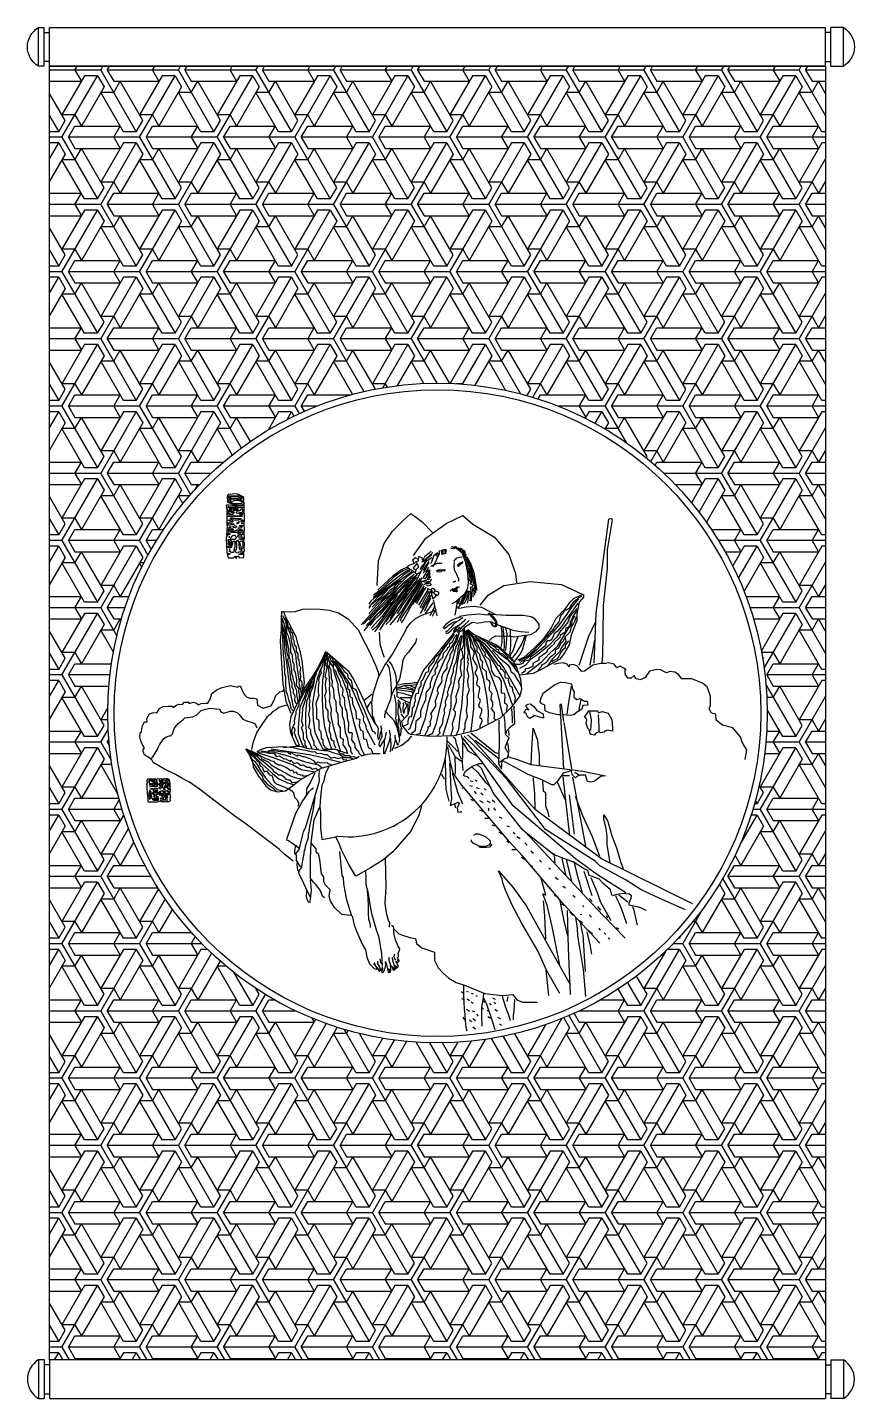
# Model space of a CAD drawing. Header units: millimetres. Extents: x 663 to 1303, y 267 to 1327.
import ezdxf

# ---------------------------------------------------------------- set-up
doc = ezdxf.new("R2010")
doc.units = ezdxf.units.MM
for name, color, linetype in [('3', 3, 'Continuous'), ('4', 4, 'Continuous'), ('7', 7, 'Continuous'), ('BH', 3, 'Continuous')]:
    doc.layers.add(name, color=color, linetype=linetype)

# ---------------------------------------------------------------- blocks, each defined once
blk = doc.blocks.new('1')
at = {"layer": '7'}
for p, q in [((-930, 16.2), (-930, 5)), ((-900, 16.2), (-930, 16.2)), ((-900, 5), (-900, 16.2)), ((-900, 5), (-930, 5)), ((-930, -700), (-930, 0)), ((-926.2, 5), (-926.2, 0)), ((-903.8, 0), (-903.8, 5)), ((-900, 0), (-900, -700)), ((-900, 0), (-930, 0)), ((-900, -700), (-930, -700)), ((-900, -705), (-930, -705)), ((-930, -710), (-930, -705)), ((-900, -710), (-930, -710)), ((-926.2, -705), (-926.2, -700)), ((-903.8, -700), (-903.8, -705)), ((-900, -705), (-900, -710))]:
    blk.add_line(p, q, dxfattribs=at)
at = {"layer": '7', "extrusion": (0, 0, -1)}
for centre, start_param, end_param in [((-915, 1.2), 5.35589, 7.210481), ((-915, -695), 2.214297, 4.068888)]:
    blk.add_ellipse(centre, major_axis=(0, 25), ratio=0.75, start_param=start_param, end_param=end_param, dxfattribs=at)
blk = doc.blocks.new('A$C46DC61F3')
at = {"layer": 'BH'}
h = blk.add_hatch(dxfattribs=at)
h.set_pattern_fill('ESCHER', color=256, scale=50, style=0)
h.set_pattern_definition([(60, (-8759.93, -1719.73), (-60, -1e-08), [55, -5]), (180, (-8759.93, -1719.73), (30, -51.96152), [55, -5]), (300, (-8759.93, -1719.73), (60, -1e-08), [55, -5]), (60, (-8754.93, -1719.73), (-60, -1e-08), [10, -50]), (300, (-8754.93, -1719.73), (60, -1e-08), [10, -50]), (60, (-8762.43, -1715.397), (-60, -1e-08), [10, -50]), (180, (-8762.43, -1715.397), (30, -51.96152), [10, -50]), (300, (-8762.43, -1724.06), (60, -1e-08), [10, -50]), (180, (-8762.43, -1724.06), (30, -51.96152), [10, -50]), (60, (-8779.93, -1719.73), (-60, -1e-08), [10, -50]), (300, (-8779.93, -1719.73), (60, -1e-08), [10, -50]), (60, (-8749.93, -1737.05), (-60, -1e-08), [10, -50]), (180, (-8749.93, -1737.05), (30, -51.96152), [10, -50]), (300, (-8749.93, -1702.407), (60, -1e-08), [10, -50]), (180, (-8749.93, -1702.407), (30, -51.96152), [10, -50]), (0, (-8749.93, -1711.067), (-30, 51.96152), [35, -25]), (0, (-8749.93, -1728.39), (-30, 51.96152), [35, -25]), (120, (-8757.43, -1706.737), (-60, 1e-08), [35, -25]), (120, (-8772.43, -1715.397), (-60, 1e-08), [35, -25]), (240, (-8772.43, -1724.06), (30, -51.96152), [35, -25]), (240, (-8757.43, -1732.72), (30, -51.96152), [35, -25])])
h.paths.add_polyline_path([(17.1, 1030), (617.1, 1030), (617.1, 30), (17.1, 30)])
edge = h.paths.add_edge_path(flags=16)
edge.add_arc((317.1, 530), 255, 0, 360)
at = {"layer": '3'}
for points in [[(167.4, 694.8), (167.4, 697), (165.8, 697.8), (162, 699.4), (155.3, 699), (154.4, 697.7), (154.7, 693), (158.5, 691.4), (164.9, 691.1), (166.1, 691.2), (166.8, 690.9), (166.4, 690.2), (160.4, 690.2), (156.1, 690.6), (153.8, 690.6), (153.9, 688.2), (154.4, 687.4), (154.1, 686.1), (154.2, 683.9), (154.1, 675.8), (154.5, 675), (154.1, 670.6), (153.9, 667.6), (154.4, 667.3), (153.8, 666), (154.1, 654.4), (155.3, 649.9), (159.1, 649.9), (159.8, 650.6), (160.7, 651.4), (161, 651.1), (160.8, 650), (162, 650), (162, 651.4), (163.5, 651.4), (163.6, 650.2), (166.8, 650), (167.3, 651.1), (167.4, 654), (167.3, 654), (166.8, 654), (166.7, 652.7), (163.5, 652.5), (165.1, 653.3), (167.9, 655.3), (167.7, 657.1), (167.9, 661.5), (167.3, 662.5), (167.3, 664.1), (167.9, 664.8), (167.7, 669.7), (167.1, 670.1), (167.9, 670.9), (167.6, 676.6), (167, 676.7), (165.8, 676.4), (165.8, 676.7), (167.3, 677.2), (167.9, 677.9), (167.9, 683.6), (167.6, 685.2), (167.7, 687.3), (167.7, 692.7), (166.8, 693.9), (164.1, 694.6), (160.5, 695.3), (157.5, 695), (156.6, 694.5), (157.6, 693.4), (159.9, 694.2), (162, 694.6), (164.4, 694), (166.7, 692.7), (165.2, 692), (162.1, 691.7), (159.8, 691.8), (156.4, 693), (155.8, 693.7), (156, 695.3), (157.4, 696.1), (163.2, 695.9), (164.4, 695.5), (165.8, 695.6), (165.1, 696.2), (163.2, 696.8), (161, 697.1), (159.1, 697.2), (156.6, 696.7), (156, 696.1), (155.5, 696.8), (156, 698), (159.2, 698), (163.8, 698), (166, 697.2), (166.6, 695.9), (167, 694.8), (167.6, 694.8)], [(155.5, 689.6), (158.8, 689.4), (161.7, 689.4), (166.1, 689.2), (166.4, 688.9), (166.2, 688.7), (162.7, 688.5), (159.4, 688.5), (156.2, 688.7), (155.5, 688.8), (155.3, 688.9), (155.2, 689.5), (155.6, 689.6)], [(154.8, 685.1), (155.3, 685.1), (155.6, 684.7), (156.4, 684.4), (157.2, 683.7), (159.2, 683.6), (159, 683.5), (156.2, 683.4), (155.8, 683.7), (155.1, 683.8), (154.5, 684.5), (154.7, 685.1)], [(155.3, 686.9), (156.6, 686.6), (157.6, 686), (159.1, 685.7), (160, 685.6), (159.7, 685.1), (159, 684.4), (158, 685), (156.2, 685.6), (155.7, 685.8), (155.2, 685.7), (154.9, 685.7), (154.9, 686.8), (155.1, 686.9)], [(155.3, 682.5), (166.1, 682.5), (166, 681.9), (165.6, 681.9), (160.6, 681.7), (157.4, 681.8), (155.4, 681.9), (155.2, 681.9), (155.1, 682.1), (155.1, 682.4), (155.3, 682.5)], [(155.7, 679.4), (156.3, 679.1), (156.8, 678.8), (158.2, 678.5), (158.8, 678.4), (158.8, 677.9), (158.6, 677.5), (157.5, 677.5), (156.4, 678.4), (155.9, 678.8), (155.4, 678.8), (155.4, 679.4), (155.6, 679.4)], [(156, 688.1), (157.7, 688), (158, 687.8), (158.8, 688.2), (159.7, 687.9), (160.2, 687.7), (161.5, 687.8), (162.3, 687.9), (162.9, 687.4), (162.7, 686.9), (161.9, 686.7), (159.2, 686.7), (157.4, 686.9), (156.9, 687.4), (156.3, 687.4), (155.9, 687.5), (155.8, 688), (156, 688)], [(156.7, 680.3), (157.1, 680.6), (158.2, 680.6), (160.4, 680.5), (162.8, 680.4), (165.2, 680.3), (165, 679.7), (163, 679.1), (162, 678.9), (159.6, 679.1), (158.2, 679.3), (157.1, 679.7), (156.8, 680.2)], [(165.2, 687.5), (165.9, 687.8), (166.2, 687.7), (166.4, 687.2), (166.4, 686.4), (166.2, 685.6), (165.2, 684.9), (163.9, 684.8), (162.9, 684.4), (161.7, 684.5), (161.6, 685.3), (162.4, 686), (163.9, 686.5), (165.2, 687.4)], [(166.5, 684.8), (166.2, 684.4), (165.4, 683.9), (164.6, 683.7), (164.1, 683.7), (164.3, 683.4), (166.1, 683.4), (166.6, 683.8), (166.7, 684.9), (166.5, 684.9)], [(165.3, 678.8), (166.2, 679.4), (166.5, 679.4), (166.7, 678.9), (166.5, 678.1), (165.4, 677.6), (165.2, 677.8), (165.2, 678.7)], [(438.3, 568.6), (439.8, 607.2), (443.6, 635.7), (449.7, 680), (451.6, 680.7), (452.2, 679.4), (448.4, 656.3), (448.4, 641.7), (445.2, 613.2), (444.9, 590.4), (444.6, 574.6), (444.3, 568.9)], [(155.4, 677.3), (155.8, 677), (156.5, 677), (156.8, 676.7), (157.6, 676.6), (158.2, 676.4), (158.8, 676.3), (159.3, 676.4), (159.5, 676.1), (159.5, 675.8), (158.8, 675.6), (158.1, 675.6), (157, 675.3), (156.3, 675.2), (155.8, 674.9), (155.1, 675.3), (155.4, 676.7), (155.2, 676.9), (155.4, 677.3)], [(159.3, 674.5), (160.3, 674.8), (160.4, 674.9), (160.9, 674.7), (161.5, 674.4), (161.8, 674), (161.4, 673.6), (161.2, 673.1), (160.9, 673.4), (160.6, 673.2), (159.3, 673.5), (159.2, 673.7), (159.1, 674), (159.2, 674.6)], [(163.4, 678.3), (163.1, 677.7), (162.6, 677.3), (161.8, 677.1), (161.9, 676.4), (163.6, 677), (163.7, 677.3), (163.7, 678), (163.4, 678.3)], [(163.8, 674.5), (164.3, 675), (164.9, 675.1), (165.9, 675.2), (166.4, 675.2), (166.4, 674.9), (166.3, 674.4), (165.7, 674.2), (165.2, 674), (164.4, 674.1), (163.8, 674.5)], [(327.2, 657.8), (328.6, 657.1), (329.3, 657.1)], [(328.1, 658.9), (330.6, 657.3)], [(331.6, 657.8), (335.9, 654.1), (338.4, 647.1), (340.2, 638.3), (340.7, 631.4), (340.2, 626.4), (337.7, 621.6), (331.6, 616.3), (328.1, 614.5)], [(330, 658.7), (332, 656.9)], [(330.9, 658.9), (333.2, 656.9), (334.5, 656), (335, 654.8)], [(333.2, 657.8), (334.3, 656.5)], [(334.3, 657.8), (335, 656.7), (335, 655.5), (335, 654.2)], [(334.7, 657.8), (335.9, 656.9), (336.1, 654.4)], [(308.2, 647), (303.8, 638.3), (300.9, 632.4), (290.1, 619.3), (277, 600.5)], [(301.8, 648.9), (300.2, 650), (298.3, 648.5), (297.7, 648.4), (299.1, 645.7), (294.5, 643.7), (293.6, 642.9), (299.8, 638.6)], [(305.4, 648.5), (305.2, 650.1), (302.3, 651), (302.2, 647.5), (300.2, 646.8), (301.8, 644.3), (302.5, 642.9), (300.4, 640.7), (299.8, 638.4), (301.1, 637.5), (303.9, 639.3)], [(312.8, 650), (309.1, 647.7), (305.2, 643.8), (303.4, 641.1)], [(312.3, 654.8), (307.1, 650.9), (305, 646.6)], [(313.4, 654), (305.9, 647.5), (305, 646.6)], [(310.3, 647.1), (307.1, 642.2), (306.1, 640.2)], [(312.8, 652.3), (308.7, 648.9), (306.6, 646.2)], [(317.4, 652.6), (317.1, 653.9), (314.2, 651.8), (311.9, 645.4)], [(318.3, 655.7), (318.3, 653), (313.5, 642.9)], [(316.4, 652.8), (315.8, 651.4)], [(317.8, 653.4), (316.6, 650.3)], [(319.7, 655.8), (320.5, 653.7), (320.5, 652.3)], [(320.6, 656.5), (321, 653.5)], [(323.3, 656.4), (323.3, 654.6), (322.4, 653), (321.2, 653), (321.5, 655), (321.5, 656.4)], [(322.2, 656.7), (322.4, 654.8)], [(323.3, 656.9), (323.7, 655.3), (323.5, 654.6), (322.9, 652.8)], [(329.7, 647.1), (332, 650), (334.1, 650.5), (336.1, 650.9)], [(336.6, 647), (333.8, 645.6), (332.2, 644)], [(336.4, 646.4), (333.8, 645), (332.7, 643.4), (333.8, 644.1), (334.7, 644.8), (336.8, 646.6)], [(336.3, 656.5), (336.6, 655.5), (336.6, 654.2), (336.6, 652.3)], [(337.1, 656.5), (338, 654.8), (337, 651.4)], [(338.6, 654.8), (338.2, 653.5), (337.7, 651.2), (337.9, 650.9)], [(339.5, 650.9), (339.1, 649.5), (338, 648.2)], [(339.1, 652.8), (338.7, 651.2), (338.4, 650)], [(338.7, 647), (341.8, 640.1), (343, 634.6), (343.5, 630.8)], [(339.1, 648.6), (342.1, 642.4), (343.4, 636.7), (344.8, 630.8), (345.3, 629.4)], [(339.3, 649.8), (342.8, 642.7), (344.4, 636.5), (346.4, 628.2)], [(339.6, 650.9), (342.8, 645), (345.1, 638.3), (347.6, 624.8)], [(299, 637), (289.9, 629.7), (274.1, 614), (259.9, 598.7)], [(301.4, 636.5), (296.1, 633.6), (288.8, 626.4), (280.9, 618), (273.7, 609.7), (261.9, 597.8)], [(295.6, 640), (290.6, 636.5), (286.4, 632.7), (276.1, 624.9), (271.4, 621.2), (268.2, 618.9), (265.6, 616.6), (264, 614.3)], [(298.3, 638.8), (293.3, 635.2), (288.8, 630.6), (281.2, 624.1), (270.7, 614.1), (264, 606.9)], [(297.2, 639.3), (288.1, 632.6), (280, 626.7), (270.7, 619.4), (267.5, 615.9), (264.2, 612.5)], [(295.4, 640.6), (293.1, 639.8), (288.5, 636.5), (281, 630.8), (273.4, 624.1), (267.4, 619.3)], [(294.9, 642), (290.6, 640), (287.2, 637.9), (283.2, 634.7), (272.3, 624.6), (267.7, 621.2)], [(293.6, 642.9), (289.2, 640.7), (282.6, 635.9), (272.5, 626.5), (270.9, 625.1)], [(300.7, 645), (298.4, 642), (299.8, 640.9)], [(310.5, 646.3), (308.2, 642.2), (305.9, 637.9)], [(309.6, 640.6), (306.4, 635.4), (306.3, 634)], [(310.9, 640.8), (310.9, 636), (309.8, 635.1), (308.6, 632.6), (306.6, 632.1)], [(310.3, 640.9), (309.5, 637.6), (308.7, 636.7), (308.4, 635.1), (307, 633.5)], [(310.2, 642.9), (307.7, 638.8)], [(310.5, 640.6), (310, 636.5), (308.6, 635.4)], [(320.6, 645.7), (316.7, 645.7), (311.8, 643.2)], [(316.2, 640.1), (317.8, 640.8), (320.3, 640.8), (322.2, 641.1)], [(329.9, 646.3), (329.7, 643.8), (330, 641.1), (331.5, 637.8), (333.4, 633.7), (333.4, 632.1), (333.1, 631.9)], [(339.6, 642.4), (341.2, 639), (342.1, 634)], [(286.4, 628), (279.8, 620.7), (275.2, 617), (258.1, 598.2)], [(300, 635.1), (291.1, 627.3), (280.7, 616.4), (275.5, 610.8), (268.2, 603.5), (260.1, 593.5)], [(294.3, 632.6), (290.4, 629.6), (285.3, 624.9), (281.7, 620), (276.6, 614.8), (271.4, 609.7), (264.2, 601.9)], [(289, 632.2), (284.4, 628.7), (282.8, 626.5), (280.5, 624.9), (278.5, 622.8), (277.5, 621.6), (275.5, 619.8), (272, 617.3), (266.5, 611.8)], [(294.5, 629.6), (282.4, 614.3), (276.4, 605.8), (270.2, 597.1), (266.8, 594.1)], [(298.4, 633.3), (290.1, 622.8), (286, 616.8), (279.3, 607.2), (268.4, 592.8)], [(300.9, 635.1), (295.4, 628), (286.9, 615.9), (279.4, 605.3), (272.3, 594.1)], [(303.6, 634), (298.2, 627.8), (290.8, 616.9), (284.4, 607.5), (280.3, 601.5)], [(304.1, 632.2), (292.7, 614.3), (289.4, 609), (280.3, 598.3)], [(305.2, 634.7), (289.5, 613), (285.8, 607)], [(305.2, 632.2), (287.8, 604.2), (286, 599.9)], [(304.8, 629.2), (294.3, 611.4), (289, 603.5), (288.3, 601)], [(305.5, 629.9), (300.2, 619.8), (298.8, 616.8), (291.1, 602.6), (289, 599.7)], [(306.6, 628.3), (299.1, 616.4), (298.1, 613.7)], [(306.8, 626.9), (299.7, 615.5)], [(308.2, 627.2), (300.9, 614.5)], [(310.2, 632.1), (309.5, 631.5), (306.8, 631.2), (305.7, 631.9)], [(311.4, 631), (310.9, 629.9), (309.6, 629.9), (308.4, 629.8), (306.4, 629.2)], [(312.3, 633.5), (311.6, 631.9), (311, 631.4), (309.8, 631), (307.3, 630.1)], [(310.9, 633.3), (308.6, 633)], [(312.3, 629.9), (311.4, 628.5), (310, 628.2), (308.7, 628.7)], [(315.5, 624.4), (316.9, 624.1), (318, 623.6), (318, 622), (317.3, 620.9), (316.2, 620.9), (314.6, 622.3), (315.5, 621.3), (315.5, 619.8), (313.5, 618.4), (313.2, 620.4), (312.1, 621.1), (311.8, 620.2), (309.8, 619.8), (311.2, 622.1), (310.2, 623.2), (309.6, 624.4), (309.6, 626.4), (311.2, 625.5), (312.8, 625), (312.8, 623), (311.4, 622.9), (311.2, 623.7), (312.3, 624.4)], [(311.8, 634.9), (309.8, 633.8)], [(311.4, 636), (310, 634.4)], [(312.5, 624.8), (312.6, 626.2), (313.4, 626.6), (314.8, 625.7), (315.1, 624.1), (313.5, 622.7)], [(327, 624.6), (328.6, 626), (330, 626), (330.9, 626.6), (332, 627.3), (332.7, 627.6), (334.1, 627.5)], [(328.3, 625.5), (331.1, 624.6), (332.5, 625.2), (332.5, 625.2)], [(329.3, 631.2), (330.4, 631.9), (331.3, 631.9)], [(329.3, 625.7), (331.8, 625.9), (332.5, 626.6), (332.5, 627.1)], [(341.1, 631.9), (342.3, 633.1), (342.8, 632.3), (342.5, 630.5), (342.1, 629.8), (343.5, 629.6), (344.2, 628.9), (344.2, 628), (343.5, 627.1), (342.3, 627.1), (342.7, 626.4), (342.8, 624.6), (342.1, 623.6), (340.9, 624.3), (339.6, 624.3), (339.8, 623.4), (339.1, 622.3)], [(340.3, 635.6), (341.4, 633.3), (341.8, 633)], [(343.9, 626), (344.4, 623.2), (344.4, 619.5)], [(344.4, 626.9), (345.7, 623.7), (345.7, 621.1)], [(345.3, 629.2), (346.4, 626.9), (346.4, 625.7)], [(345.3, 627.5), (346.2, 625.7), (346.4, 623)], [(278.4, 624.9), (272.9, 619.4), (265.4, 613.1), (264, 610.8)], [(281.2, 615.9), (272.2, 605.8), (267.7, 601.4), (264.9, 597.6)], [(286, 621.4), (280, 612.5), (274.1, 604.6), (265.9, 595.5)], [(293.6, 622.3), (286.7, 614.1), (281.2, 604.4), (280, 601.4), (277.1, 598.5)], [(309.6, 625.3), (302.3, 613.4)], [(309.9, 623.1), (303.4, 611.4)], [(311.7, 620.7), (303.7, 607)], [(311, 621.9), (304.8, 610.9)], [(311.7, 618.9), (306.9, 608.4)], [(313.5, 615.3), (307.5, 607)], [(312.5, 622.9), (312.5, 621.8), (312.6, 621.1)], [(313.7, 617.6), (316.5, 605.2)], [(328.1, 625.3), (329.3, 624.3), (331.3, 623.9), (332.4, 623.9), (332.9, 624.3)], [(332.2, 616.6), (331.3, 609.7), (330.6, 605.7)], [(338.4, 622.5), (336.6, 616.8), (332.5, 610.8)], [(334.1, 617.9), (332.7, 614.5)], [(337, 620.2), (334.8, 615.4), (333.6, 614)], [(336.3, 614), (337.5, 617.2), (339.1, 620.2), (339.5, 622.3)], [(340.7, 623.4), (339.6, 618.2), (338, 614.9), (337.1, 614.5)], [(341.1, 623.7), (340.9, 618.6), (340, 614.9)], [(342.3, 623.2), (342.3, 617.9), (341.9, 616.6)], [(343.2, 623.9), (343.2, 617.4), (342.7, 616.5)], [(425.5, 615), (418.8, 605.5), (415.7, 601.4), (413.8, 597.9), (410, 593.2), (407.1, 591), (406.8, 589.7), (405.5, 587.5), (404.9, 586.5), (403.9, 585.9), (402, 585.9), (400.8, 584.3), (400.8, 583.1), (399.8, 581.5), (392.5, 575.8), (389, 573.2), (388.4, 572.3), (388.4, 571), (384, 570.1), (383.3, 569.1), (382.7, 568.2), (380.8, 567.5), (377.3, 567.5)], [(428.4, 620.1), (426.1, 619.1), (423.9, 616.9), (422.3, 615.7), (420.7, 613.8), (418.8, 610.9), (416.9, 609.7), (415, 609), (414.1, 606.8), (412.8, 605.9), (411.6, 603.3), (410.9, 600.5), (407.7, 596.7), (406.8, 595.1), (401.7, 589.1), (391.3, 578), (385.9, 573.2), (379.9, 570.1)], [(426.1, 618.2), (420.7, 611.9), (417.6, 607.1), (411.2, 598.3), (406.2, 592.6), (393.8, 578.9), (386.2, 572.3), (380.8, 569.1)], [(196.7, 605.8), (196.7, 608.5), (197.9, 608.5), (199.2, 604.8), (202, 599.9), (205.7, 592.6), (207.5, 589.1), (208.8, 583.8), (210.6, 578.1), (212.2, 570.4), (213.9, 553.7), (212.8, 546.2)], [(197.3, 605.4), (199.4, 601.8), (200.4, 596.9), (200.4, 592.4), (201.6, 589.8), (202.6, 585.3), (203.3, 582.2), (203.5, 576.7), (204.7, 575.1), (204.9, 570.2), (206.1, 567.7), (205.9, 563.7), (207.1, 561.4), (208.1, 555.7), (207.9, 551.4), (209.8, 548.6), (209.6, 546.6), (210.2, 544.9), (210, 541.5)], [(199.2, 605), (200.8, 599.5), (201.4, 596.9), (203, 595.5), (203.9, 592.4), (204.9, 592.4), (205.3, 587.9), (206.1, 586.1), (206.3, 583.4), (206.9, 582.2), (207.9, 581), (207.9, 577.5), (209, 575.7), (209.2, 572), (209.8, 571.4), (210, 567.3), (211.2, 565.1), (210.6, 561.6), (211.2, 558.8), (211, 555.7), (212.2, 553.9), (212.2, 550.6), (212.4, 546.4)], [(267, 526.1), (266.4, 538.5), (267.7, 545.8), (271.4, 557.7), (276.2, 566.6), (282.2, 575.4), (292.2, 593), (293.3, 596), (296.3, 599.5), (300.2, 603.1), (304.9, 605.6), (313.7, 608.8), (315.2, 609.6)], [(315.1, 612.7), (311.2, 605.1)], [(315.8, 610.4), (313, 604.7)], [(321.6, 595.6), (324.4, 599.3), (325.8, 600.5), (328.3, 602), (334.4, 604.4), (335.4, 604.4)], [(331.5, 612.5), (334.1, 611.2), (339.1, 612.1), (345.5, 612.7), (351.2, 611.9), (361.9, 606.3)], [(357.2, 586.1), (359.6, 588.4), (362.1, 589.6), (364.7, 589.4), (372.9, 589.8), (376.1, 589), (389.1, 590.8), (393.5, 593.1), (395.7, 596), (395.7, 598.6), (392.5, 602.5), (389.5, 604.4), (383.4, 605.5), (370.2, 605.5), (358.7, 606.3), (355, 605.7), (349.6, 606.4), (340.2, 605.7), (334, 604.7)], [(358.2, 600.2), (359.3, 597.6), (361.5, 596.6), (362.7, 597.1), (363.3, 598.1), (363, 600.6), (362.3, 602), (360.7, 604.2), (357.4, 607.1), (356.3, 606.7), (356.4, 605.9), (356.4, 605.9)], [(358.8, 600.2), (359.3, 598.5), (360.2, 597.4), (361.2, 597.3), (362, 597.6), (362.1, 598.2), (362.1, 599.8), (360.8, 602.4), (357.2, 606.4), (356.7, 606.4), (356.5, 606), (356.4, 605.9)], [(425.2, 610.9), (419.8, 604.9), (417.6, 599.8), (412.2, 593.5), (409, 588.4), (402.7, 581.8), (394.4, 575.1), (389, 571.3), (385.2, 566.9), (380.5, 564.4)], [(424.9, 609.3), (421.7, 604.6), (420.7, 601.7), (419.8, 600.8), (419.5, 597.6), (418.2, 596.4), (416, 595.4), (416, 592.9), (411.9, 590), (411.6, 588.4), (407.4, 584.3), (407.4, 583.4), (402, 578.6), (401.4, 576.7), (395.4, 572.6), (395.4, 571), (390.9, 568.2), (390.9, 566), (387.1, 564.4), (384.9, 564.1), (384.9, 562.5), (382.1, 560.6)], [(423, 604.9), (421.1, 601.4), (420.7, 599.2), (417.9, 595.1), (409.3, 581.2), (403.6, 576.1), (397.3, 569.1), (391.3, 564.4), (386.2, 560.3)], [(424.2, 604.3), (423, 600.8), (422, 598.6), (420.4, 597), (419.5, 592.6), (415.7, 588.8), (414.1, 585), (412.5, 584), (410.6, 580.2), (408.1, 578.9), (408.1, 576.1), (405.5, 573.9), (403.6, 572.6), (402, 570.1), (401.7, 569.4), (399.2, 567.9), (397.9, 567.2), (397, 565.6), (396.3, 564.7), (394.4, 562.5)], [(196.7, 601.6), (197.3, 588.5), (197.7, 574.9), (198.6, 569.4), (198.8, 560.2), (199.6, 558), (199.6, 552.7), (199.8, 546.8), (200.8, 544.7), (201.8, 540.4), (202.8, 537.6), (203.7, 533.5), (205.7, 531.5)], [(197.1, 603.6), (198.6, 598.1), (197.5, 591.8), (198.6, 587.1), (199, 577.7), (200.4, 569.2), (201.4, 560.4), (202.6, 550.6), (203.7, 543.7), (204.9, 537.2), (205.7, 533.9)], [(198.4, 598.5), (199.2, 595.9), (200.2, 588.7), (201.2, 583.2), (201.8, 579.6), (202.2, 574.5), (202.8, 571.2), (203.7, 566.3), (204.1, 562.9), (204.3, 560.8), (204.9, 558.8), (205.3, 556.5), (205.9, 554.3), (206.9, 550.4), (207.5, 548.8), (208.1, 547.4), (208.1, 544.7), (208.3, 542.7), (209.2, 538.6)], [(198.4, 594.6), (199.2, 586.5), (200.2, 584.2), (200.4, 579), (200.8, 575.3), (201.8, 573.2), (201.2, 571), (201.8, 567.1), (202.8, 561.8), (203.5, 556.1), (204.5, 553.3), (204.5, 550), (205.5, 548.2), (205.5, 545.7), (206.7, 543.3), (206.5, 539.8), (207.9, 537.4)], [(200.6, 598.7), (201.8, 594.4), (203.5, 590.6), (204.3, 584.5), (207.3, 575.3), (207.7, 569.6), (209, 561), (210.2, 554.7), (209.8, 553.1), (211, 548.6), (212, 543.9)], [(322, 595), (324.3, 596.6), (325.3, 597.6), (327.8, 599.4), (329.8, 600.4), (331.3, 600.8)], [(336.6, 603.5), (329.7, 598.9), (327.2, 595.9), (324.7, 593.3), (323.2, 592.3)], [(323.7, 591.6), (325.3, 592), (327.7, 593.8), (329.8, 596)], [(327.3, 512.5), (329.2, 518.4), (328.8, 521.4), (329.2, 523.6), (331, 529), (331, 531), (329.5, 532.5), (330.2, 534.4), (331.7, 538.9), (331.7, 541.3), (331.2, 542.3), (333.9, 549.9), (333.9, 552.4), (333.4, 553.9), (334.7, 557.8), (335.9, 559), (334.9, 565), (335.4, 568.4), (335.4, 570.9), (336.9, 572.6), (336.6, 575), (336.4, 577.5), (335.4, 578.5), (336.6, 580.5), (337.4, 583.4), (337.1, 584.2), (337.1, 595.7)], [(339.1, 602.6), (335.5, 599.3), (332.4, 596.5), (330.5, 594.5), (329.6, 593.3), (329.4, 593.1), (330.7, 593), (333.2, 594.8), (334.3, 596.3)], [(329.9, 595.8), (332, 597.2), (334.2, 598.2), (337.6, 601.3)], [(346.4, 599.7), (344.6, 599.9), (343.6, 599.8), (340.8, 598), (338.1, 596.1), (335.8, 593.6), (334.7, 592.8), (333.2, 592.2), (332.6, 592.7), (334, 594.2), (334.3, 594.4), (334.8, 594.9), (335.3, 595.4), (335.8, 596.3)], [(334.1, 595.3), (335.7, 596.4), (337.4, 597.7), (341.5, 601.5)], [(337.4, 515), (337.6, 517), (338.4, 518.2), (338.6, 520.2), (338.4, 522.4), (339.8, 525.8), (340.3, 527.5), (339.8, 530.2), (339.4, 532), (340.3, 537.1), (340.3, 539.6), (340.1, 543), (341.8, 548.2), (341.3, 549.2), (340.8, 551.4), (340.6, 555.1), (341.3, 558.6), (340.6, 562.2), (340.1, 563), (340.6, 565.9), (341.1, 567.7), (340.6, 569.6), (341.1, 571.6), (340.3, 572.3), (340.8, 575.3), (341.1, 576.5), (340.8, 578.2), (340.3, 580.2), (339.8, 582.7), (337.9, 595)], [(362.3, 524.6), (360.8, 525.6), (361.3, 527.8), (361.3, 530.5), (359.6, 532.2), (358.8, 533.4), (360, 535.7), (360, 537.9), (359.3, 539.1), (358.6, 540.6), (358.8, 543), (359.3, 545), (357.3, 547.5), (357.3, 549.7), (357.8, 553.1), (357.3, 554.6), (356.4, 555.4), (355.4, 555.6), (355.1, 560), (355.1, 562), (354.6, 562.5), (351.9, 564.7), (351.9, 567.4), (352.2, 569.4), (350.9, 571.1), (350.4, 571.8), (350.2, 574.1), (349.5, 575.5), (347.7, 577.3), (347.7, 579.5), (347.7, 581), (346, 583.7), (344.3, 588.6), (339.8, 594.2)], [(370.4, 531.5), (370.9, 534.2), (371.1, 535.9), (370.4, 536.9), (369.2, 537.4), (369.2, 540.3), (369.4, 543), (368.9, 545), (366.7, 545.5), (366.7, 547.2), (366.5, 550.2), (366.7, 554.4), (364.7, 557.3), (361.5, 558.8), (359.1, 562.7), (357.8, 570.6), (353.6, 574.6), (354.4, 575.8), (351.2, 580.5), (350.9, 581.9), (349.9, 584.6), (347, 586.6), (341.1, 593.8)], [(347.1, 599.5), (350.9, 600.1), (353.2, 600.5), (357.7, 600.7), (363.8, 598.2), (373.2, 594.8), (375, 594), (381.4, 593), (387.8, 592.6)], [(366.1, 597.3), (366.8, 592.6), (366.8, 584.3), (365.8, 580.1)], [(367.7, 596.6), (368.7, 585.8), (368.6, 581.9), (368.4, 578.3)], [(369.8, 595.7), (370.6, 591.5), (370.3, 583.5), (369.7, 578.4)], [(373.4, 594.8), (373.5, 582.4), (373, 576.4), (372.6, 575.1)], [(438.9, 599.9), (433.8, 589.2), (428.7, 573.7), (426.5, 566.7)], [(300.9, 587.6), (300, 584.6), (296.8, 579.8), (294.7, 577), (292, 574.3), (290.3, 570.9), (289.5, 565.6), (288.8, 561.5), (287.6, 556.1), (285.8, 552.8), (285.3, 551.3), (282.6, 546.4), (281, 542.3), (280.8, 540.4), (278.9, 536.1), (276.2, 528.5), (276, 526.3)], [(294.3, 517.2), (295.7, 517.9), (298.7, 526.3), (307.6, 554.1), (319.9, 576.5), (330.2, 591)], [(332.2, 591), (330, 588.3), (328.8, 585.4), (328.3, 584.6), (326.3, 583.2), (326, 581.2), (324.6, 580.2), (324.3, 579), (321.6, 576), (320.9, 572.8), (318.7, 570.6), (316.9, 568.6), (317.2, 566.4), (315, 563.2), (315.2, 560), (313, 558.1), (312.2, 555.1), (311.5, 553.1), (311.3, 549.7), (308.3, 546.2), (308.1, 544.3), (307.8, 540.3), (306.8, 537.9), (305.6, 535.4), (303.9, 531.5), (303.9, 529.3), (303.9, 526.8), (302.4, 525.3), (300.4, 523.6), (300.2, 520.2), (299.9, 516.2), (296.7, 514)], [(332.2, 590.1), (330.7, 585.6), (326.3, 579), (321.4, 568.9), (315.7, 555.6), (310, 537.1), (307.3, 525.3), (303.6, 515.5), (303.6, 514), (300.9, 513.5)], [(307.3, 512.3), (309.3, 516.7), (310, 517.9), (310, 519.4), (311.8, 520.4), (311.8, 522.1), (311.3, 523.8), (312.5, 525.8), (312.7, 527.5), (312, 529.5), (315.7, 535.2), (315.7, 537.6), (315.2, 538.6), (317.9, 546), (317.2, 546.7), (317.4, 549.2), (320.4, 553.9), (320.6, 555.8), (320.4, 557.3), (321.6, 560.8), (324.6, 564.5), (324.6, 567.7), (325.3, 569.4), (326.5, 571.6), (326.8, 573.1), (326.8, 574.8), (329.5, 579.2), (329.5, 581.2), (330.2, 582.9), (332, 585.4), (334.2, 593)], [(308.5, 512.5), (313.2, 514.2), (316.2, 522.1), (321.9, 546.7), (324.8, 559), (328.3, 568.4), (331.5, 581.2), (335.7, 590.3)], [(334.2, 586.6), (334.4, 584.2), (333.4, 581.9), (332.9, 580), (332.9, 578), (332.5, 576.3), (332.2, 574.8), (331.2, 569.4), (329.7, 566.2), (329.2, 564), (329.2, 561.8), (328.3, 558.8), (327.3, 556.6), (327.3, 553.1), (325.6, 549), (325.1, 547), (324.6, 546.5), (325.1, 543.8), (323.1, 538.9), (323.3, 535.9), (322.1, 532.2), (322.6, 530.5), (322.1, 528.3), (321.1, 525.8), (320.9, 521.9), (319.6, 519.7), (318.7, 518.2), (318.4, 515.7), (319.1, 514.7), (316.4, 512)], [(335.9, 589.6), (334.2, 578.2), (332.2, 568.9), (331.5, 562), (329.5, 551.7), (327.5, 543), (327.5, 534.7), (325.3, 526.1), (321.1, 512.8)], [(337.4, 593.5), (338.1, 580.5), (337.4, 558.1), (335.7, 535.2), (334.4, 527.3), (333.4, 517.2), (331.2, 512.5)], [(338.9, 593.5), (341.1, 580.7), (344.8, 558.8), (345, 533.4), (343, 516)], [(350.2, 518.4), (350.2, 520.2), (351.7, 523.8), (351.4, 525.6), (350.2, 525.8), (350.2, 527.5), (351.4, 531.2), (351.4, 533), (350.7, 533.9), (349.7, 534.4), (349, 535.9), (349.7, 537.4), (350.4, 539.6), (350.2, 540.6), (348.7, 541.8), (348.7, 544), (349.2, 546.2), (349.9, 549), (349.5, 550.2), (347.7, 551.2), (347.5, 553.6), (348.2, 556.3), (347.7, 558.6), (346.5, 560), (346.5, 561.8), (347.7, 564.2), (347.7, 566.2), (347.2, 567.2), (345.8, 569.9), (344.5, 572.3), (345.5, 575.5), (345.5, 577.5), (343, 581.2), (342.8, 583.7), (342.6, 585.1), (340.1, 593)], [(340.8, 592.8), (346, 578.7), (352.4, 557.1), (355.1, 543), (356.4, 531.5), (356.1, 522.1)], [(343, 591.5), (347.5, 583.7), (353.6, 571.6), (363.3, 546.5), (367.4, 528)], [(376.8, 538.6), (377.3, 541.6), (376.6, 544), (375.6, 546.2), (375.1, 549.4), (373.4, 550.7), (372.1, 555.1), (372.1, 556.6), (369.7, 557.1), (369.4, 558.8), (369.4, 561), (368.2, 562), (367.7, 563.7), (366.2, 563.7), (366.2, 565.4), (364.5, 566.7), (363.7, 566.9), (362.8, 568.9), (354.9, 579.5), (346.2, 589.6)], [(346.7, 589.1), (351.9, 581.9), (360, 569.9), (368.2, 555.6), (375.1, 535.9)], [(347.5, 588.3), (353.1, 583.9), (358.3, 577.8), (368.4, 565), (374.3, 554.6), (380.5, 543.8)], [(349, 588.6), (353.9, 585.6), (364.2, 580.7), (375.1, 570.4)], [(354.4, 585.1), (358.1, 581.2), (364.7, 576.3), (371.1, 571.4), (375.3, 566.4), (379, 561.5)], [(357.3, 583.7), (362, 581), (362.3, 579.7), (364, 579.2), (364.5, 577), (367.9, 575.5), (369.7, 573.6), (370.4, 573.3), (371.6, 571.6), (373.4, 569.9), (374.1, 569.4), (375.1, 567.9), (375.8, 568.4), (376.6, 565.9), (377.5, 565.2)], [(373.3, 574.2), (375.7, 578.3), (378, 585.4), (379.4, 589.3)], [(384.8, 590.3), (382.2, 583.7), (377.7, 576), (374.8, 572.7)], [(385.7, 590.3), (382.7, 579.4), (381.4, 576), (376.3, 569.8)], [(415.7, 588.1), (416.3, 585.6), (412.8, 580.2), (411.6, 577.7), (405.8, 571.7), (402, 566)], [(418.5, 585.9), (415.7, 582.4), (415.7, 580.2), (413.5, 578.3), (412.5, 577), (410.9, 573.6), (409.3, 571.7), (406.2, 570.4), (405.8, 569.4)], [(438.6, 586.3), (434.8, 567.3), (434.8, 567)], [(230.8, 577.4), (228.5, 571.2), (226.7, 567.4), (221.4, 558), (218.3, 553.2), (214.7, 547.6), (210.2, 538.5), (209.8, 538), (209.8, 536), (209.1, 534.4), (207.6, 531.1), (207.6, 528.9), (207.1, 527.8), (206.2, 524), (206.5, 522), (205.6, 520.2), (204.2, 516.2), (204.7, 514), (204.7, 512)], [(231.2, 577.2), (228.7, 569.8), (227.9, 566.3), (226.1, 562.5), (224.1, 556.5), (222.7, 551.4), (221.4, 543.8), (220.5, 537.6), (220.7, 531.1), (220.9, 524.4), (222.3, 515.3), (226.7, 505.7), (228.3, 502.2), (235, 502.2), (237.9, 502.2), (239.9, 501.3), (240.8, 499.7), (242.3, 498.6), (244.1, 498.6), (245, 497.3), (249, 497.3), (250.1, 496.1), (252.2, 496.4), (254.6, 495.7)], [(231.6, 575.4), (230.3, 569.8), (230.5, 567.6), (231.6, 565.2), (231, 562.3), (230.1, 558.3), (231.2, 556.7), (230.5, 554.3), (230.3, 551.1), (231, 546.7), (229.6, 543.1), (230.5, 540.5), (230.5, 534.2), (232.3, 531.8), (232.3, 527.3), (232.5, 524.6), (233.9, 522.4), (233.4, 518.4), (233.2, 516), (234.3, 513.7), (234.3, 510.6), (235.4, 509.1), (237, 508.4), (237, 506.2), (238.1, 503.1)], [(231.6, 575.9), (233, 570.5), (233.7, 568.7), (233.4, 565.8), (234.5, 563.4), (234.8, 556.9), (235.7, 554.7), (235.4, 551.1), (236.8, 548.7), (237, 542), (238.6, 538.9), (238.8, 531.6), (240.1, 528.9), (240.3, 521.1), (241.9, 518.6), (241.9, 511.3), (244.1, 509.7), (243.9, 505.7), (246.4, 501.9), (247.5, 498.8), (241.7, 500.6), (239.7, 501.5)], [(231.6, 572.7), (231.9, 569.8), (231.9, 567.8), (232.5, 565), (233, 560.9), (233.7, 552), (233.4, 548.3), (233.9, 543.4), (233.2, 539.3), (234.8, 533.1), (234.5, 528.9), (235, 526.2), (236.5, 519.5), (239.4, 508.6), (242.1, 500.4)], [(232.1, 576.5), (237.7, 571.6), (238.3, 569.6), (240.6, 566.1), (244.8, 558.9), (248.8, 553.2), (253.3, 543.6), (260, 527.3), (259.7, 524.6), (261.5, 520.9), (262, 517.7), (268.6, 505.5)], [(233, 573.9), (235, 570.5), (236.3, 568.5), (236.5, 566.7), (236.5, 564.3), (238.3, 562.7), (239.2, 559.2), (240.6, 556.9), (241.5, 554.5), (242.3, 550.9), (243.7, 549.6), (243.9, 547.8), (243.5, 543.8), (244.8, 541.8), (245.2, 539.6), (245.2, 536.5), (245.9, 532.9), (246.8, 531.6), (247.2, 528.4), (247.2, 526), (247.7, 524.2), (248.4, 522.6), (247.9, 515.7), (249, 514.9), (250.4, 514.9), (251, 514.4), (250.6, 509.3), (251.9, 507.5), (252.8, 506.6), (253.3, 503.7), (254.4, 501.9), (255.7, 500.8), (256.6, 498.8), (258.4, 497), (262.9, 498.2), (266.9, 498.8), (272.7, 498.8)], [(233.2, 574.7), (236.1, 571.6), (236.5, 568.3), (237.7, 567.4), (239.2, 565.2), (241, 560.3), (243, 557.2), (245.7, 550.7), (247.2, 546), (249.9, 533.3), (251.9, 524.4), (256.2, 508.8), (258.4, 501.7), (260.6, 497.7)], [(291.1, 520.2), (294.3, 521.6), (294.5, 523.8), (295.2, 527), (297, 527.3), (297.5, 528.8), (297.7, 533.7), (299.2, 535.9), (299.2, 537.4), (300.2, 539.8), (299.7, 541.8), (300.7, 545), (302.4, 545.5), (302.9, 549), (304.4, 551.2), (304.4, 554.6), (306.1, 556.3), (308.3, 561.5), (310.5, 562.2), (310.5, 565.2), (314.2, 569.9), (315.4, 573.1), (319.1, 576.3), (320.6, 578), (321.6, 580.7), (324.1, 582.9)], [(359.6, 578.5), (365.5, 572.3), (371.6, 567.2), (373.4, 564.5), (373.8, 562), (376.6, 560), (378.3, 556.8), (380, 554.1), (381.7, 550.9)], [(226.7, 564.1), (227.2, 561.2), (225.8, 558.3), (225.2, 555.6), (225.4, 553.6), (224.7, 549.4), (224.7, 545.6), (225.4, 543.6), (224.1, 540.2), (223, 537.3), (223.2, 535.1), (223.6, 533.6), (223.6, 531.1), (223.6, 528.4), (223.6, 525.5), (224.7, 525.3), (225.4, 523.8), (225.4, 520.2), (225.4, 518), (225.8, 516.9), (226.5, 516.2), (227, 514.6), (227.2, 512.4), (227.2, 510.4), (228.3, 509.5), (228.3, 506.8), (229, 504.8), (230.3, 503.5), (231.4, 502.8), (232.5, 501.5)], [(229.6, 571.6), (229.4, 564.7), (229.2, 561.8), (228.7, 558.5), (228.1, 554.9), (227.9, 548.9), (227.9, 540.5), (228.3, 529.8), (229.4, 520.9), (231.2, 513.5), (235.4, 501.5)], [(233.7, 570.3), (234.3, 568.3), (236.5, 565.4), (237, 562.1), (238.1, 558), (239.9, 552.3), (240.1, 550.7), (240.3, 547.8), (241, 543.6), (241.7, 541.6), (241.7, 536.7), (243.5, 533.6), (243.5, 527.8), (244.6, 524.4), (245.2, 519.5), (245.7, 515.1), (247.5, 510.4), (248.4, 505.3), (249.7, 503.1), (249.7, 501), (251, 498.2)], [(236.8, 570.3), (240.6, 563.8), (244.1, 558.5), (246.1, 554.3), (247.5, 552.5), (247.5, 549.1), (249, 548), (249.3, 542.7), (251, 541.8), (251.3, 537.3), (253.9, 531.3), (254.2, 525.8), (257.1, 525.3), (256.6, 520), (257.5, 517.1), (259.3, 516), (260, 510), (262, 509.7), (263.5, 503.7), (264, 502.8), (265.5, 502.6), (266.9, 499)], [(239.2, 569.8), (243.2, 565), (244.8, 562.1), (247.2, 560.5), (248.1, 557.2), (250.4, 555.4), (251.3, 549.6), (253.5, 548.5), (254.8, 546.5), (256.2, 540.9), (260.6, 531.6), (263.5, 524.4), (266.9, 516), (268.4, 515.5), (269, 513.8), (269, 513.8)], [(277.8, 567.8), (279.4, 565.4), (280.5, 559.3), (281.2, 549), (281.2, 543)], [(279.6, 569.8), (281.7, 567), (283.9, 562.2), (284.9, 558.4), (285.1, 555.1), (285.3, 551.5), (285.6, 542.8), (288.5, 541.2), (292.6, 539.3), (296.1, 538)], [(218.5, 552.3), (215.8, 547.4), (214.3, 542.5), (210.7, 534.4), (209.4, 518.6), (209.4, 513.7), (212.7, 505.1), (214, 503.9)], [(219.8, 554.7), (218, 549.4), (216.5, 546.9), (216, 544), (214.7, 541.8), (214.7, 539.8), (212.7, 533.8), (212.5, 528.7), (212, 524), (212.9, 520.4), (211.8, 518.9), (213.1, 514.6), (213.1, 509.7), (214.5, 508.2), (214.5, 505.3), (216, 503.5)], [(221.6, 556.3), (220.1, 551.4), (217.8, 547.1), (217.6, 543.8), (216, 539.8), (215.6, 535.8), (214.9, 529.3), (214.9, 524.9), (215.1, 521.3), (215.6, 516.2), (215.8, 511.1), (218.3, 506.2), (219.8, 502.4)], [(221.8, 555.4), (220.9, 551.1), (219.8, 548.3), (218.9, 546), (218.5, 542.7), (217.8, 540.9), (218.5, 539.1), (217.8, 537.1), (218, 532.7), (217.4, 528.9), (218, 525.5), (218, 523.3), (217.4, 518.9), (218.9, 517.3), (218.9, 514.4), (220.5, 510.2), (221.4, 507.7), (221.4, 505.5), (223.4, 503.7), (223.8, 502.2), (225, 502.2)], [(223.4, 560.3), (222.1, 557.6), (221.8, 555.4)], [(285.8, 549.6), (291.5, 551.3), (296.3, 551.5), (300.6, 552.2)], [(286.7, 551.7), (291.5, 552.8), (295.2, 552.8), (299, 553.5), (301.3, 553.7)], [(260.6, 540.1), (266.4, 544.6)], [(283.5, 544.1), (284.9, 537.3), (284.9, 531.1), (284.9, 527.9), (284.6, 526.2), (285.3, 521), (286.2, 518.5)], [(285.8, 549.4), (292.6, 548.9), (298.6, 547.6)], [(285.8, 548.3), (297, 546.6), (297.9, 545.1)], [(286.2, 546.2), (290.3, 545.3), (296.8, 543.4), (297.4, 542.7)], [(288.3, 542.1), (294.5, 542.1), (296.3, 541.9)], [(291.9, 550.5), (297.4, 548.9), (298.6, 548.2)], [(296.3, 551), (299.3, 549.8)], [(420.4, 550.9), (418.2, 536.7), (417.2, 529.1)], [(262.7, 534.1), (265.7, 538.9)], [(276.4, 531.6), (280, 527.8), (283.2, 524.8), (285.7, 519.1), (286.9, 513.5), (287.6, 509.6), (287.1, 507.3)], [(286.3, 540.2), (287.9, 538.4), (287.8, 535), (288.3, 533.6), (288.7, 531.7), (288.7, 530.1)], [(286.5, 538.6), (286.7, 537.2), (286.5, 529.2), (287.2, 527.2), (286.7, 524.9), (286.5, 520.5)], [(290.3, 538.2), (290.8, 536.6), (290.4, 534.3), (290.4, 532.9)], [(290.4, 532.7), (290.8, 529.7)], [(291.5, 538.4), (293.3, 536.3), (292.6, 533.8), (291.7, 532.7), (291.1, 529.7)], [(294.2, 537.5), (294.2, 536.5), (294.2, 534.3), (294.2, 530.6), (294.2, 529.7)], [(374.4, 533.5), (374.8, 525.9), (374.8, 522.1)], [(388.5, 537.5), (391.5, 535), (394, 532), (398.7, 529.5), (399.1, 526.1), (396.2, 526.9), (391.5, 528.2), (391.1, 527.4), (388.5, 525.7), (386.9, 526.9), (385.6, 529.5), (383.9, 530.7), (386, 532.9), (387.7, 532.4), (385.6, 535), (385.6, 536.2), (387.7, 537.1)], [(428, 540.1), (426.7, 534.4), (426.4, 531.3)], [(432.5, 529.5), (434.2, 531.6), (441, 531.6), (441.4, 530.3), (444.4, 531.2), (449, 529.9), (452, 524.8), (452.4, 518.9), (452.4, 516), (448.6, 516.8), (446.5, 516), (446, 515.1), (443.5, 514.7), (441.8, 515.5), (439.3, 514.3), (438.4, 513), (435.9, 513.4), (435, 514.7), (434.6, 516.8), (433.4, 518.1), (432.1, 521.9), (432.5, 524.4), (432.1, 525.7), (430.8, 526.9), (432.5, 529.5)], [(434.6, 531.2), (435.9, 524.8), (435.5, 516.4)], [(267.3, 527.1), (268.8, 521.6), (270.3, 520.2), (271.3, 518.3), (270.9, 514.7), (270.7, 512.5), (270.9, 510.9), (271.2, 509.2)], [(273, 520.5), (273.9, 517.6), (272.4, 513.1), (271.7, 509.8)], [(286.7, 519.9), (287.8, 511.9), (288.6, 512.6), (289.1, 515.5), (289.1, 518)], [(287.2, 526), (288.1, 524.2), (288.3, 520.8), (289.5, 517.5)], [(288.8, 529.4), (291, 526.2)], [(292.8, 527.3), (289.3, 523.4), (290.1, 519.9), (294.7, 514.2)], [(368.4, 528.4), (369.1, 522.1), (369.4, 514.2)], [(441.4, 528.6), (441.8, 519.3), (441.8, 516)], [(206, 519.1), (206.9, 517.3), (206.2, 514.6), (207.6, 511.3), (210, 505.1)], [(273.7, 515.7), (274.1, 512), (272, 507.3), (271.8, 505.4), (272.2, 504.1)], [(277.3, 515.1), (276.4, 510.2), (274.3, 506.9), (272.6, 503.9)], [(275.8, 509.4), (275.8, 505), (275.3, 502.6), (275.3, 500.3), (275.3, 498.4)], [(279.6, 516.8), (280.4, 513), (279.8, 507.9), (276.4, 498.9), (276.4, 498.8), (276, 498.6)], [(280.8, 510.3), (281, 505.1), (280.4, 500.1)], [(284.2, 512.8), (284.4, 509), (283.4, 504.8), (281.9, 500.8)], [(285, 509.4), (285.9, 505.8), (286.7, 505.8), (287.1, 506.5)], [(329.1, 511.6), (330.7, 510.7), (331.3, 507.2), (332.9, 502.5), (333.9, 497.7), (335.5, 494.5)], [(335.5, 512.9), (336.4, 509.4), (336.4, 498.7), (336.1, 491.7), (336.7, 485.7)], [(508.8, 377.8), (488.5, 386.9), (474.5, 393.4), (462.9, 400.9), (442.7, 412), (438.9, 415.5), (400.6, 440), (371.1, 478.3), (354.5, 496), (337.8, 512.1)], [(343, 514.6), (361.8, 499.6), (364.4, 498.7)], [(364.2, 494.9), (346.2, 508.9)], [(371.9, 516.6), (372.2, 512.7)], [(169.1, 502.1), (172.5, 497), (174.2, 491.5), (176.3, 488.4), (178, 486), (179.7, 483.6), (181.8, 480.9), (182.1, 478.8), (185.5, 475), (190, 472), (192.4, 469.6)], [(169.8, 502.1), (177, 497.3), (179.4, 494.6), (182.8, 492.2), (189.3, 487), (190.3, 485), (192.4, 483.9), (193.8, 482.2), (196.5, 482.2), (198.6, 480.5), (199.9, 478.8), (201.6, 478.5), (203, 478.5), (204.4, 476.4), (208.5, 476.8)], [(170.1, 501.8), (175.6, 496.6), (178, 494.2), (181.4, 490.5), (186.2, 486.3), (189.6, 483.3), (194.4, 479.1), (198.6, 477.4), (201, 476.1), (206.1, 474.7)], [(170.1, 501.4), (173.5, 497.3), (176.3, 494.6), (177.3, 493.2), (179, 492.2), (180, 489.1), (181.4, 488.4), (182.4, 486.3), (183.1, 484.6), (184.8, 485.3), (186.9, 482.6), (189.3, 481.5), (190, 478.1), (191.4, 476.1), (193.1, 475), (201.6, 471.6)], [(171.8, 501.4), (178, 497.3), (179.4, 497.3), (180.4, 496.3), (180.7, 494.9), (186.2, 492.2), (188.6, 490.1), (194.1, 486.7), (199.6, 483.9), (203.4, 481.5), (207.5, 479.8), (212.3, 479.1)], [(172.8, 501.1), (184.2, 494.9), (186.9, 494.2), (187.6, 493.2), (190.3, 492.8), (191, 491.8), (194.1, 490.1), (195.5, 490.1), (199.2, 488.4), (202, 487), (203.4, 485.7), (205.1, 486), (206.1, 483.9), (207.5, 484.6), (208.5, 482.9), (210.6, 482.6), (211.2, 481.9), (213, 482.2), (213, 481.2), (217.4, 481.9)], [(177.3, 499.4), (183.5, 497.6), (191.4, 495.2), (205.4, 490.1), (211.6, 486.3), (216.4, 485.7), (221.9, 484.6)], [(178.3, 500), (184.2, 499.7), (186.6, 499), (190.7, 498.7), (192.4, 496.3), (194.8, 497), (198.6, 494.6), (199.2, 494.9), (203.4, 492.5), (203.7, 493.5), (206.1, 491.1), (208.5, 491.8), (211.6, 489.4), (213.3, 490.1), (216.4, 488.1), (218.4, 488.1), (220.5, 486.7), (222.9, 487.4), (224.3, 486)], [(180.7, 500.7), (186.2, 500), (190, 500), (201.3, 497), (215, 492.2), (225, 490.1), (228, 487.7)], [(185.9, 500.7), (188.6, 501.4), (195.8, 500.4), (201, 500), (203.4, 498.3), (203.7, 499.4), (208.8, 496.6), (209.5, 497.6), (212.6, 496.3), (214, 496.3), (218.4, 494.9), (221.2, 493.2), (222.9, 490.8), (224.6, 492.2), (226.7, 491.5), (231.8, 491.8), (232.8, 490.8), (235.2, 490.5)], [(188.6, 502.4), (217.8, 498), (225, 496.3), (230.4, 495.2), (235.9, 493.5), (241.8, 492.2)], [(197.9, 503.5), (207.8, 504.5), (210.9, 504.5), (215.7, 502.8), (223.9, 501.8), (229.1, 501.1), (231.8, 501.1), (237.6, 499), (240.7, 498.3), (242.8, 497.3), (244.8, 495.6), (249.6, 495.6), (250.7, 495.2), (252, 494.9)], [(324.7, 508.5), (327.5, 505.6), (329.4, 503.7), (332.6, 500.2)], [(442.7, 352), (414.7, 382.1), (382.6, 420), (372.7, 430.5), (335.6, 474.4), (329.1, 483.6), (326.9, 493), (325.1, 503.9)], [(325.3, 505.6), (330.4, 496.8), (330.4, 493.6), (330.7, 490.1), (330.7, 486.6), (330.7, 482.8)], [(337, 506.9), (340.5, 500.9), (346.9, 497.1)], [(371.2, 506.9), (372.2, 500.4)], [(173.5, 494.6), (175.9, 492.5), (178, 489.8), (180.4, 485.3), (184.2, 479.8), (188.6, 475), (193.1, 470.9), (197.2, 470.2)], [(233.1, 488.5), (230.6, 483.6), (228.9, 476.8), (227.7, 474.2), (226.5, 465.2), (226.1, 457.5)], [(331.3, 495.8), (336.4, 492.3)], [(343.4, 488.6), (348.2, 484.1), (354.2, 476.2), (358.5, 472.5)], [(347.4, 490.6), (351.2, 487.1), (354.4, 479.3), (360.6, 467.4), (382, 440.6), (407.1, 420.6), (421.9, 415)], [(364.5, 492), (365.7, 492.5), (366.9, 493.3)], [(92.6, 478), (93.4, 479.1), (94.2, 479.2), (97.2, 479.2), (99.2, 479.1), (99.4, 478.6), (99.2, 478.3), (98, 478.3), (97.7, 478.3), (94.6, 478.3), (93.8, 478.1), (94, 476.2), (94.4, 476.1), (94.4, 477.8), (97.1, 477.6), (98.1, 477.5), (99.1, 476.6), (99.8, 476.5), (99.9, 476.2), (100, 475.5), (100, 475.4), (99.2, 475.3), (98.6, 475.3), (98.3, 475.3), (98.1, 475.5), (98.2, 476), (98.1, 476.3), (97.3, 476.9), (96.6, 477.4), (96, 477.4), (96.9, 476.8), (97.9, 475.9), (98, 475.4), (97.8, 475.2), (97.1, 475.3), (96.9, 475.5), (96.8, 475.3), (94.2, 475.3), (94.1, 475), (96.6, 474.8), (97, 474.6), (97.3, 474.6), (97.4, 473.8), (97.4, 473.6), (97.2, 473.6), (97, 473.6), (94.7, 473.7), (94.4, 473.4), (98.1, 473.3), (100, 473.3), (100.8, 473.4), (100.9, 473.7), (101, 474.7), (101.1, 475.1), (100.9, 475.3), (100.6, 475.7), (100.4, 476.1), (100.5, 476.5), (100.3, 476.6), (99.8, 476.9), (99.9, 477.1), (99.7, 477.3), (99.7, 477.8), (100, 477.9), (100.4, 477.9), (100.4, 478.2), (99.8, 478.2), (99.7, 478.5), (99.8, 478.7), (100.2, 479.1), (101.2, 479.3), (101.7, 479.1), (102.4, 479.2), (102.9, 479.3), (103.3, 479.2), (104.4, 479.2), (105, 479), (105.7, 479.3), (106.3, 479.2), (106.9, 479.3), (107.4, 479.3), (108, 479.4), (109, 479), (109.6, 478.1), (109.9, 477.1), (110, 475.3), (110.1, 473.2), (110.4, 472.9), (110.1, 472.5), (110.3, 470.6), (110.3, 470.1), (110, 469.1), (109.8, 467.9), (110, 467.6), (110.3, 466.5), (110.4, 465.6), (110.6, 465.3), (110.5, 464.5), (110.2, 463.5), (110.4, 462.2), (109.9, 461.7), (109, 461.4), (108.2, 461.4), (108, 461.4), (107.9, 461.2), (107.4, 461.4), (106.5, 461.4), (106.1, 461.2), (105.4, 461.4), (104.6, 461.4), (103.3, 461.4), (103.1, 461.8), (101.9, 461.5), (101.3, 461.3), (100.4, 461.1), (99.6, 461.1), (98.7, 461.1), (98.5, 461.3), (98.3, 461.1), (97.7, 461.1), (97.2, 461.1), (96.6, 461), (96, 461), (95.9, 461.1), (95.2, 461), (95, 461.2), (94.4, 461.1), (93.9, 460.9), (93.7, 461.1), (93.3, 462), (93.3, 462.4), (93.1, 466.6), (92.9, 467), (92.9, 469.4), (92.7, 471.1), (92.7, 471.6), (92.6, 472), (92.6, 472.5), (92.7, 472.9), (92.7, 473.4), (92.6, 473.7), (92.7, 474.1), (92.4, 474.5), (92.3, 475.1), (92.5, 475.3), (92.6, 475.9), (92.8, 476), (92.8, 476.3), (92.7, 476.7), (92.6, 477.1), (92.5, 478.2)], [(101.7, 478), (102.1, 477.1), (102.7, 476.8), (104, 476.8), (105, 477.3), (105, 477.7), (105.2, 478.2), (104.6, 478.2), (104.6, 477.8), (104.4, 477.5), (104, 477.4), (103.9, 478.1), (103.8, 478.2), (103.4, 478.2), (103.2, 477.7), (102.9, 477.5), (102.4, 477.3), (102.4, 478), (101.8, 478.2)], [(106.1, 478.1), (106.4, 477.3), (106.9, 477.1), (107.6, 476.8), (108.2, 476.6), (108.6, 477.2), (109, 477.7), (109.1, 478), (108.8, 478.2), (108.8, 477.9), (108.5, 477.7), (108.2, 478), (107.9, 478.5), (107.5, 478), (107, 477.7), (106.3, 478.1), (106.1, 478.2)], [(222.3, 483.7), (218.8, 476.6), (215.9, 471.3), (215.7, 467.9), (215.2, 466)], [(322.6, 478.8), (320.4, 482.4)], [(342.3, 477.6), (344.7, 477)], [(346.3, 478.4), (347.7, 477.3)], [(413.1, 481.7), (419.3, 481.7)], [(423.3, 484.3), (426.8, 482.1)], [(95.7, 463.8), (96.2, 465.1), (95.9, 465.7), (95.8, 466.5), (95.9, 467.4), (95.7, 468.5), (95.5, 469.1), (95.3, 469.7), (94.9, 469.8), (94.6, 470), (94.4, 469.8), (94.2, 469), (93.9, 467.7), (94, 467.1), (94.2, 464.3), (94.3, 463.2), (94.6, 463.4), (94.6, 465.8), (94.6, 467.4), (94.6, 469.4), (94.9, 469.4), (95.4, 469.3), (95.4, 467.6), (95.2, 466.6), (95.6, 463.9)], [(95.2, 467), (94.6, 467)], [(94.6, 466.6), (95.1, 466.5)], [(94.8, 471.3), (95.6, 471.7), (96.7, 471.7), (97.2, 471.3), (98.1, 471.5), (98.2, 471.8), (100.3, 471.8), (100.8, 471.6), (100.9, 471.3), (100.5, 471.3), (98.6, 471.3), (98, 471.3), (96.9, 471.2), (96.3, 471.2), (95.8, 471.4), (95.4, 471.2), (94.7, 471.3)], [(97.7, 468.8), (99.7, 468.9), (101.1, 468.8), (101.2, 467.1), (100.5, 467), (99.8, 467), (99.4, 467), (99.3, 466.5), (99.7, 465.7), (101, 465.8), (101.1, 465.5), (99.6, 465.5), (99.7, 464.9), (100.2, 464.6), (100.9, 464.6), (101.1, 464.4), (101.1, 463.1), (101, 462.7), (100.8, 462.5), (98.5, 462.5), (97.8, 462.5), (96.9, 462.9), (97, 463.9), (97.4, 464.3), (98.3, 464.5), (98.7, 464.5), (98.7, 465), (98.4, 465.4), (97.6, 465.4), (97.6, 465.8), (98.1, 465.8), (98.5, 465.9), (98.4, 466.6), (97.9, 466.7), (97.2, 466.8), (97, 467.2), (97, 468.2), (97, 468.7), (97.4, 468.8), (97.6, 468.8)], [(97.2, 469.7), (100.9, 469.7), (100.9, 470.1), (100.6, 470.3), (99.7, 470.2), (97.9, 470.2), (97.6, 470.2), (97, 470.1), (97.1, 469.8), (97.2, 469.7)], [(97.9, 468.6), (99, 468.6), (100.5, 468.4), (100.5, 467.9), (100.2, 467.5), (100, 467.2), (98.5, 467.1), (97.7, 467.1), (97.4, 467.3), (97.5, 467.8), (97.6, 468.3), (97.8, 468.5)], [(98.4, 474.9), (99.8, 474.9), (100.3, 474.8), (100.4, 474.2), (100.4, 473.8), (100, 473.5), (98.5, 473.5), (98.2, 474), (98.3, 474.6), (98.3, 474.9)], [(102.2, 472.5), (103, 472.7), (102.7, 473.2), (102.7, 473.4), (102.5, 473.6), (102.1, 474.9), (102.1, 475.6), (102.5, 476.1), (104.8, 476.3), (108.6, 476.2), (109.2, 475.7), (109.3, 473.5), (107.9, 473.5), (105.9, 473.4), (105.9, 472.7), (106.4, 472.7), (106.4, 472.3), (105.7, 472.1), (105.7, 471.3), (106.4, 471.1), (106.5, 471), (105.5, 471), (105.1, 472.1), (104.7, 472.4), (104.8, 472.7), (104.8, 473.3), (104.5, 473.5), (105, 474.2), (104.8, 474.5), (103.1, 474.6), (103.1, 474.3), (103.2, 473.5), (103.7, 473.4), (104, 472.9), (103.8, 472.4), (103.1, 471.9), (102.9, 471.4), (102.6, 471.1), (102.5, 471.6), (102.2, 471.9), (102.2, 472.3), (102.2, 472.4)], [(102.8, 466.3), (102.4, 467), (102.1, 467.1), (102.1, 468.7), (102.5, 469.5), (103.4, 469.9), (104.8, 469.9), (107, 469.9), (108, 470.1), (109.4, 469.5), (109.4, 468), (109.4, 466.8), (108.9, 466.7), (107.3, 466.3), (107.9, 465.7), (108.4, 464.9), (107.9, 464.7), (107.8, 465.2), (107.4, 466), (106.5, 466), (106.2, 465.6), (106.8, 464.5), (107.9, 464.5), (108.6, 464.6), (108.2, 464.1), (106.7, 464.1), (106.7, 463.6), (106.7, 463), (108.5, 463), (108.4, 462.7), (106.1, 462.7), (102.6, 462.7), (102.8, 462.9), (105.3, 463.1), (105.4, 464), (104.3, 464), (103.2, 464), (102.7, 464.2), (103.7, 464.4), (105.2, 464.6), (105.9, 465.2), (105.8, 465.5), (105.9, 466.2), (105.3, 466.3), (105, 466.3), (104.6, 466), (104.6, 465.4), (104.1, 465.5), (103.6, 466), (102.8, 466.4)], [(102.9, 467.7), (104.8, 467.7), (105.4, 467.6), (105.4, 467), (104.8, 466.7), (103, 466.9), (102.6, 467.8), (103.4, 467.8)], [(103.9, 475), (104.6, 474.7), (105.1, 475), (105.1, 475.7), (104.8, 475.9), (104.3, 475.9), (104.3, 475.7), (104.2, 475.9), (103.4, 475.9), (102.7, 475.8), (103, 475.2), (103.4, 474.7), (104, 475)], [(103.2, 468), (105.2, 468.1), (105.4, 468.4), (105.4, 469.2), (104.4, 469.6), (103.5, 469.6), (102.8, 469.3), (102.7, 468.6), (103.1, 468)], [(106.8, 474.5), (107.4, 474.6), (107.2, 474.8), (106.5, 474.9), (106.3, 475.1), (106.1, 475.7), (106.5, 476), (108.4, 475.9), (108.8, 475.8), (108.5, 475.1), (108.4, 475), (108.2, 474.8), (108.1, 474.3), (108.5, 474.4), (108.5, 474.1), (107.9, 473.8), (107, 473.9), (106.9, 473.9), (106.9, 474.4)], [(106.1, 473.1), (108.5, 472.6), (108.8, 471.8), (109.5, 470.7), (108.8, 470.9), (108.3, 471.9), (107.9, 472.2), (107.1, 472.5), (106.4, 472.6)], [(106.5, 468.2), (108.6, 467.9), (109, 468), (108.9, 468.7), (108.8, 469.3), (108, 469.6), (106.7, 469.5), (106.1, 469.4), (106.1, 468.6), (106.8, 468.3)], [(106.6, 467.7), (108.1, 467.7), (109, 467.5), (108.8, 466.8), (107.9, 466.8), (106.9, 466.8), (106.4, 466.9), (106.2, 467.4), (106.5, 467.7)], [(202.3, 471.1), (204.5, 470), (205.7, 468.3), (206.6, 464.9), (208.6, 462.9), (209.5, 460.3), (209.3, 458.1)], [(335.9, 472.1), (337.9, 471.9)], [(341.8, 474.1), (344.2, 473.5)], [(345.5, 469.5), (347.1, 467.6)], [(347.1, 472.5), (349.3, 471.7)], [(350.7, 468.4), (352.5, 466.8)], [(352.8, 471.7), (354.7, 470.6)], [(409.6, 476.9), (415.8, 462.8)], [(418.9, 466.8), (422.8, 436.4)], [(98, 464.1), (99.3, 464), (100.2, 464), (100.4, 463.8), (100.2, 463.3), (99.7, 463.1), (98.5, 463.1), (97.7, 463.2), (97.7, 463.6), (97.7, 464.1), (97.9, 464)], [(342.6, 463.4), (344.8, 462.3)], [(349.6, 462.5), (352.5, 460.9)], [(355.2, 462.2), (357.9, 460.9)], [(356.6, 456.6), (356.6, 454.4)], [(359.5, 463), (361.4, 461.2)], [(360.4, 456.8), (362, 454.7)], [(442.7, 419.2), (436.9, 434.2), (429.4, 450.5), (423.7, 465.4)], [(349.3, 455.1), (352.2, 454.2)], [(353.8, 448.8), (356.9, 448.8)], [(364.7, 449.8), (366.8, 448.8)], [(450.6, 414.4), (448.4, 428), (448.4, 434.6), (447.5, 440.8), (445.7, 447.8), (445.7, 451.4), (448.8, 446.1), (451.9, 435.1), (455.4, 425.8), (458.5, 415.3), (460.3, 410.4), (460.3, 409.5)], [(345.3, 435.6), (347.1, 436.7), (348.9, 436.7), (354.2, 434.5), (357.8, 431.3), (357.8, 429.1), (356.7, 427.8), (354.2, 426.9), (349.3, 427.1), (344.8, 429.3), (343.3, 430.9), (343.3, 432)], [(359.2, 443.7), (361.2, 442.8)], [(364.6, 437.8), (366.8, 436.7)], [(370.6, 442.8), (372.8, 442.3)], [(375.5, 438), (377.1, 436.6)], [(462.3, 356), (445.4, 373.3), (435.8, 383.4), (406.4, 415.2), (384.8, 438.2)], [(359.2, 428.6), (357.2, 426.2), (355.1, 426), (351.6, 426), (350.2, 426), (349.1, 426.9)], [(370.6, 431.3), (372.6, 430)], [(374.7, 424.6), (377.6, 424.4)], [(378.4, 434.5), (381.1, 432.9)], [(384.6, 429.6), (386.5, 427.8)], [(250.9, 373), (247.1, 385.4), (244.7, 398), (244.4, 402.8), (243.3, 404.4), (241.6, 423)], [(276.7, 417.7), (277, 406.7), (277.2, 395.7), (276.5, 382.9), (277.4, 375.5), (279, 369.9), (279.9, 368.1), (279.7, 364.6)], [(382.1, 418.5), (384.8, 416.7)], [(389.2, 423.4), (391.4, 421.6)], [(396, 416.2), (397.6, 414.8)], [(405.2, 422.2), (407.4, 420.9), (407.6, 416.5), (407.9, 414.1)], [(413.3, 417.6), (416.2, 405.1)], [(416.5, 416.8), (420.6, 399.8)], [(422.8, 414.4), (424.9, 405.8), (429, 391)], [(261.5, 408), (261.7, 401.5), (261.7, 397.5), (263.2, 391.7), (265.7, 376.2), (270, 361.6), (271.6, 357.4), (273.8, 344.1), (274.2, 334.3)], [(411.6, 313.3), (401.5, 331.2), (394.6, 346.3), (382.1, 367.9), (374.9, 381.6), (369.7, 393), (367.9, 397.9), (367, 401.5), (364.3, 408), (375.3, 395.5), (385.9, 380.7), (391.3, 370.8), (403.4, 348.9), (419.6, 320.1)], [(388.4, 412.4), (390.6, 411.3)], [(403.1, 410.3), (404.4, 409.3)], [(408.2, 403.1), (410.3, 401.2)], [(430.3, 407.8), (436.5, 388.9)], [(262.6, 392.6), (263.2, 387), (263.5, 381.1), (263.5, 375.1), (263.7, 370.6), (265, 366.6), (265, 364.1)], [(401.8, 396.1), (404.3, 395)], [(414.1, 396.1), (416, 395)], [(451.3, 369.4), (443.2, 384), (440.8, 391), (436, 402.5)], [(400.9, 355.4), (400, 373.3), (399.1, 384.9)], [(407.3, 389.3), (410.2, 388)], [(412.7, 382.4), (415.4, 381.2)], [(421.7, 389.3), (423.6, 387.7)], [(434.6, 386.6), (436.8, 384.2)], [(463.4, 367.1), (459.4, 379), (454.9, 388.6)], [(464.3, 383.7), (457.3, 389.3)], [(251, 373.3), (252.6, 366.1), (254.6, 360.8), (258.9, 351.3), (261.5, 347), (262.5, 341.4), (264.5, 336.1), (268.5, 332.2)], [(420, 312.5), (418.5, 347.9), (417.6, 377.3)], [(419.4, 376.1), (421.9, 373.6)], [(427.3, 374.5), (428.7, 374.3)], [(429.2, 381.3), (430, 380.2)], [(434.3, 374), (436.2, 372.1)], [(440.8, 380.4), (443.2, 377.5)], [(447.6, 373.4), (448.6, 371.8)], [(471.7, 366), (469.3, 377.4), (468.1, 380.1)], [(281.5, 366), (282.2, 365.4), (282.8, 364.7), (283, 363.8), (283.1, 362.2), (283.1, 360.1), (283.4, 358.8), (284.4, 354.8), (285.7, 351.9), (286.8, 349.3), (287.6, 347.7), (287.5, 346.4), (286.8, 344.7)], [(427, 369.7), (429.3, 368.1)], [(427.7, 367.4), (428.6, 361.3), (429.5, 358.2), (431.3, 330.2)], [(433.8, 361.9), (436.9, 359.6)], [(441.9, 363.7), (443, 362.1)], [(457.5, 362.9), (455.4, 364)], [(445.9, 360.2), (447.3, 358.9)], [(449.2, 356.2), (450.3, 355.4)], [(272.5, 339.9), (273.1, 337.2), (274.1, 336.2)], [(279.5, 341.2), (279.4, 338.9), (279.9, 337.4), (281.1, 334.6), (282.1, 333.6), (282.6, 332.7), (282.5, 331.5), (283, 331.2), (283.4, 331.6), (283.7, 332.1), (283.6, 332.5), (283.3, 333.1), (282.6, 333.5), (282.1, 333.7)], [(282, 341.1), (282.2, 338.6), (283, 336.4), (283.7, 334.9), (284.2, 334), (284.4, 333), (284.1, 331.5), (283.3, 331.2)], [(283.9, 343.6), (283.4, 341.8), (283.7, 340.4), (284.7, 338.9)], [(286, 339.4), (286.4, 338.8), (286.6, 338.1), (286.6, 337.6), (286.2, 337.2), (285.8, 337.2), (285.6, 337.6), (285.2, 338)], [(286, 341.6), (286.8, 339.5), (287.3, 338.7), (287, 337.9), (286.6, 337.4)], [(286.5, 344.7), (286.7, 342.8), (286.6, 341.4), (286.4, 341.3)], [(267.6, 336.2), (268.8, 334.8), (269.8, 333.3), (269.8, 331.7), (268.2, 332.3)], [(268.4, 337.2), (268.6, 335.2), (271, 332.7), (271.5, 331.1), (272.5, 330.5), (272.3, 332.3)], [(270.6, 338.3), (270.8, 336.2), (272.3, 333.7), (273.3, 331.1), (273.9, 331.1)], [(274.3, 333.9), (273.9, 330.3), (274.7, 329.4), (276.2, 330.9), (277.2, 335.2), (276.8, 338), (277.8, 334.6), (278.4, 332.3), (278.8, 331), (279, 329.8), (279.8, 329.5), (280.6, 329.8), (280.9, 331.3), (280.9, 332.8), (280.8, 335.1)], [(274.3, 333.5), (274.5, 332.5), (274.5, 331.7), (274.4, 331), (273.9, 330.4)], [(278.9, 332.4), (279.7, 331.5), (279.8, 331.3), (279.9, 330.8), (279.9, 330.4), (279.9, 330), (279.6, 329.8), (279.2, 329.8), (279.2, 330.1)], [(283.9, 334.6), (284.5, 333.7), (284.8, 333.1), (285, 332.9), (285.4, 332.9), (285.6, 333.1), (285.6, 333.5), (285.3, 334), (284.8, 334.3), (284.5, 334.5), (283.9, 334.6)], [(284.6, 338.3), (285.5, 336.8), (286.4, 335.1), (286.5, 334.2), (286.3, 333.5), (285.9, 333), (285.5, 333)], [(403.1, 311.7), (401.1, 331.2)], [(337.2, 319.4), (337.2, 312.4), (337.8, 301.2), (338.3, 297.2), (338.5, 292), (339, 287.1), (339.8, 284.4)], [(335.6, 314.7), (337.2, 313.5)], [(335.8, 309.7), (337.2, 308.6)], [(339.4, 315.1), (340.7, 314.4)], [(340.1, 309.1), (341.9, 307.9)], [(343.2, 313.5), (344.6, 312.9)], [(346.6, 311.7), (347.9, 311.1)], [(352.6, 312.9), (352.2, 308.2), (351.1, 302.6), (351.1, 295.6), (351.3, 288)], [(352.4, 307.5), (354, 306.4)], [(352.6, 309.9), (355.1, 305), (357.8, 296.7), (359.4, 292), (361.4, 285.3)], [(359.6, 309.9), (361.6, 308.8)], [(367, 311.1), (369.7, 302.6), (371.9, 296.7), (373.3, 292.2)], [(371.5, 310.6), (370.6, 307)], [(376.6, 308.6), (376, 300.1), (375.5, 295.8), (375.5, 292.9)], [(339.6, 301), (341.9, 299.6)], [(343.2, 306.8), (344.6, 305.7)], [(343.9, 299.9), (345.9, 299.2)], [(347.3, 297.2), (348.6, 295.8)], [(351.3, 302.3), (352.6, 301)], [(355.3, 300.3), (356.7, 299.6)], [(357.3, 305.5), (358.5, 304.8)], [(360.7, 306.4), (362.3, 305.5)], [(361.4, 301), (363.4, 299.6)], [(336.7, 294.9), (338.1, 292.9)], [(341.9, 292.9), (343.4, 291.6)], [(344.3, 293.8), (346.4, 292.2)], [(344.3, 287.5), (346.4, 286)], [(356, 295.4), (358.2, 294)], [(363.6, 294.9), (365.9, 293.6)], [(364.8, 289.8), (366.5, 288.7)]]:
    blk.add_lwpolyline(points, dxfattribs=at)
for points in [[(155, 668.7), (155.3, 669.1), (155.6, 669.1), (156.1, 669), (156.5, 668.7), (156.6, 668.3), (156.4, 668), (155.9, 667.9), (155.7, 667.7), (155.3, 667.7), (155, 668), (155, 668.5)], [(156, 670.3), (156.1, 671.1), (156.3, 671.4), (157, 671.6), (158.5, 671.7), (159, 671.7), (159.3, 671.9), (159.2, 672.2), (158.6, 672.3), (157.8, 672.3), (157.6, 672.1), (156.7, 672.2), (156.3, 672.2), (156, 672.3), (155.4, 672.3), (155.1, 671.9), (155.1, 671.7), (155.5, 670), (155.6, 670), (156, 670)], [(156, 673.9), (156.8, 674), (157.5, 673.9), (157.4, 673.4), (156.1, 673.2), (156, 673.5), (155.9, 673.7)], [(157.4, 670.6), (158.6, 670.7), (160, 670.7), (160.5, 671), (161.9, 671.3), (162.2, 671.6), (163, 671.7), (163.3, 671.7), (163.8, 671.8), (164.4, 671.9), (165.3, 671.9), (165.9, 671.9), (166.1, 671.8), (166.2, 671.2), (165.6, 671.1), (165.2, 670.7), (163.5, 670.6), (163.1, 670.4), (161.5, 669.7), (160.3, 669.7), (159.6, 669.7), (159.4, 669.7), (158.2, 669.6), (157.8, 669.7), (157.4, 669.8), (157.2, 670.2), (157.3, 670.5)], [(162.7, 669.1), (162.6, 668.6), (164.4, 668.8), (165.4, 668.4), (166.3, 668), (166.5, 668.1), (166.8, 670), (166.7, 670.2), (166.2, 670.2), (165.1, 669.6), (164.1, 669.2), (163, 669.2)], [(163.1, 673.3), (164.1, 673.1), (164.8, 673.3), (165.3, 673.4), (165.5, 673.4), (165.6, 673.1), (165.1, 673), (164.5, 673), (163.6, 672.8), (163.3, 672.8), (163, 673.1), (163, 673.2)], [(155.3, 662.1), (155.4, 661.7), (155.4, 661.4), (155.2, 661.2), (155.1, 660.5), (155.4, 660.3), (155.7, 661), (155.9, 661.2), (156, 662), (155.6, 662.4), (155.4, 662.3)], [(156.6, 662.7), (155.7, 663), (155.3, 663.6), (155.6, 664.4), (156.6, 664.2), (157.4, 663.6), (157.7, 662.7), (157.6, 661.8), (157.2, 659.5), (157, 658.3), (157.7, 657.9), (158, 658.5), (158.3, 659.7), (158.9, 661), (158.8, 661.4), (159, 662.9), (160.3, 662.8), (160.4, 662.6), (160.4, 658.3), (160.2, 657.8), (159.9, 656.9), (159.7, 654.3), (158.8, 654), (157.9, 654), (157.3, 654.2), (157, 654.8), (156.3, 655), (156.2, 655.3), (156.5, 655.7), (156.5, 656.3), (156.2, 656.4), (156.9, 657.5), (156.6, 657.9), (155.6, 657.9), (155.2, 658.1), (155.3, 658.7), (155.9, 659.3), (156.7, 660.2), (156.9, 661.3), (156.9, 662.2), (156.7, 662.7)], [(156.5, 666.3), (155.8, 666.3), (155.7, 666.3), (155.7, 665.9), (156.2, 665.9), (156.5, 666.1)], [(157.5, 665.6), (158.1, 666.8), (158.9, 667.2), (159.3, 667.5), (160.3, 667.5), (160.8, 667), (161.1, 666.7), (161.3, 666), (160.9, 664.6), (160.6, 664.3), (159.6, 664.2), (158.4, 664.2), (157.6, 664.5), (157.4, 664.8), (157.4, 665.3), (157.5, 665.7)], [(161.7, 662.7), (161.9, 663), (161.9, 663.4), (162.4, 663.5), (162.7, 663.5), (163.4, 662.2), (163.6, 661.2), (163.7, 657), (164.5, 656.4), (165.2, 656.3), (165.2, 658.4), (164.8, 659.7), (164.2, 662), (164.4, 662.7), (164.9, 663.1), (165.8, 662.8), (166.5, 662.2), (166.6, 658.8), (166.6, 657.7), (165.5, 656.7), (165.8, 655.1), (165, 654.8), (164.5, 654.3), (163.1, 654.3), (162.6, 653.7), (161.8, 653.9), (161.4, 654.1), (161.3, 654), (161, 655.2), (161.1, 656), (161.6, 656.8), (162, 657.7), (161.9, 660.2), (161.6, 661.2), (161.7, 662.1), (161.7, 662.4)], [(162.7, 667), (163.1, 667.4), (163.5, 667.7), (164.4, 667.7), (165.2, 667.6), (165.5, 667), (165.6, 666.4), (165.3, 666.1), (163.8, 666), (163.2, 666), (162.7, 666.2), (162.6, 666.7)], [(163.8, 664.8), (164.6, 664.8), (165.6, 664.8), (166.6, 665.9), (166.8, 665.1), (167, 664.4), (166.8, 663.6), (166.6, 663.7), (165.4, 664.3), (164.8, 664.4), (164.1, 664.3), (163.7, 664.4), (163.5, 664.7), (163.4, 664.8), (163.6, 664.8)], [(155.5, 652.3), (155.6, 653.6), (156.5, 653.4), (156.5, 653), (156.2, 652.5), (155.4, 652.5)], [(316.7, 639.5), (319, 639.3), (320.1, 639.5), (320.5, 639.9), (322.9, 640.2), (322.9, 640.8), (321.5, 640.4), (320.3, 640.2), (318.9, 640.2), (317.4, 640.2)], [(331.6, 595.2), (331.5, 594.4), (331.1, 593.4), (329.7, 593.1), (330.2, 594.2), (331.1, 595.2)], [(333.8, 593.7), (334.1, 593.9), (334.1, 593.3), (333.8, 593), (333.2, 592.5), (333, 593), (333.5, 593.4)]]:
    blk.add_lwpolyline(points, close=True, dxfattribs=at)
at = {"layer": '4'}
blk.add_lwpolyline([(17.1, 1030), (617.1, 1030), (617.1, 30), (17.1, 30)], close=True, dxfattribs=at)
at = {"layer": '7'}
for points in [[(270.4, 628.5), (271.4, 647.8), (275.8, 661.1), (282.4, 670.6), (290.4, 678.5), (296.4, 684.2), (300.8, 681.1), (305.3, 677.9), (313.2, 669.7)], [(298.6, 651.9), (308.1, 665.2), (323.7, 676.6), (336.7, 682.7), (344.3, 676), (361.1, 665.9), (372.2, 652.6), (377.5, 638), (378.2, 630.7)], [(350, 613.5), (356.4, 621.1), (368.4, 628.7), (388.7, 631.6), (413.1, 629.3), (429.6, 621.7), (422.6, 618.6), (419.1, 615.4), (415.6, 610.3), (408.7, 603.1), (404.9, 595.8), (398.8, 587.2), (392.2, 580.3), (383.9, 573), (378.9, 570.8)], [(429.9, 621.7), (429.9, 619.5), (426.7, 615.7), (424.8, 606.5), (424.8, 601.5), (420.4, 590.1), (418.8, 582.8), (414.7, 575.8), (411.5, 571.4), (398.2, 564.1), (391.2, 560.6), (380.8, 559.4)], [(196.3, 605.8), (196.1, 594.4), (195.5, 585.9), (196.5, 568.4), (197.5, 552.7), (199.8, 539.2), (203.7, 529.9)], [(197.1, 608.5), (203, 608.2), (207.3, 608.5), (212.9, 610.3), (217.2, 610.7), (226.4, 610.3), (233.2, 609.6), (240.5, 607.6), (247.9, 602.9), (256.1, 594.2), (258.4, 589.2), (264.1, 578.4), (269, 567.6), (271.2, 561.7), (271.7, 558.3)], [(340.6, 594.7), (345, 591), (350.4, 588.3), (362.8, 582.7), (368.4, 578), (374.6, 572.3), (378.3, 565.4), (381.2, 556.1), (382, 548.2), (380.7, 543.3), (374.1, 534.2), (365.5, 526.1), (347, 516.5), (330, 512.3), (311, 511.8), (296.2, 513.3), (294.7, 514.2)], [(272, 592.6), (272.5, 583.6), (274.8, 575.8), (275.9, 573.3)], [(330.5, 593), (320.9, 581.2), (306.3, 563.2), (301.2, 552.4), (296.2, 540.3), (295, 531.5), (293.8, 528), (292.8, 527.3)], [(230.5, 577.6), (228.7, 573.4), (225.2, 566.1), (220.7, 558.7), (214.5, 549.8), (211.6, 543.8), (203.8, 527.1), (202.7, 521.5), (202.9, 518.4), (203.3, 514.9), (205.6, 510), (207.6, 505.5), (209.4, 504.8), (210.9, 504.2)], [(231.4, 577), (248.1, 562.7), (252.4, 555.8), (255.5, 549.4), (260.4, 539.1), (262.9, 532.2), (268.6, 522)], [(555.1, 494), (556.4, 501.2), (552.6, 507.5), (551.3, 511.7), (545.4, 518.5), (537.4, 520.6), (532.7, 524.4), (532.3, 529.1), (528.9, 529.9), (527.2, 533.3), (528.1, 536.2), (528.1, 543), (525.5, 550.2), (522.1, 553.1), (513.7, 556.5), (506.1, 556.5), (503.5, 559.9), (500.6, 561.6), (496.8, 562), (494.2, 561.2), (489.6, 563.3), (486.6, 563.7), (481.1, 562.4), (477.8, 557.4), (475.2, 556.1), (473.5, 555.7), (472.3, 556.1), (470.6, 556.5), (469.3, 559), (466.8, 556.9), (464.2, 556.9), (462.1, 560.3), (462.1, 563.7), (463, 563.7), (458.3, 566.2), (455.8, 565), (453.7, 567.9), (449.4, 568.8), (446.9, 568.3), (443.5, 568.3), (437.2, 567.1), (430.8, 562.4), (428.7, 562), (427, 564.1), (424.9, 566.6), (421.9, 567.5), (419, 567.1), (419, 565.8), (417.3, 567.9), (414.3, 568.8), (410.5, 568.3), (407.1, 567.5)], [(95.7, 494.2), (93.6, 495.9), (91.6, 497), (90.2, 498), (89.5, 500.4), (89.5, 501.8), (90.6, 503.1), (88.8, 505.9), (87.8, 508.6), (86.8, 511.7), (87.1, 514.8), (88.2, 515.5), (88.5, 517.5), (88.8, 519.6), (90.6, 523.3), (92.6, 523.3), (92.3, 525.7), (94.3, 529.5), (96.7, 530.2), (100.2, 530.5), (102.2, 533.6), (105, 535), (108.7, 535.3), (112.2, 535.3), (112.5, 534.3), (115.2, 536), (117, 537), (120, 536.7), (121.1, 538.4), (124.8, 538.4), (124.8, 538.1), (124.8, 537.4), (128.3, 538.4), (130.7, 537.7), (132.4, 536.3), (134.4, 537.4), (138.2, 537.7), (139.6, 537.7), (141.3, 540.8), (142.7, 545.2), (146.8, 548.3), (150.6, 549.7), (157.1, 551.4), (162.6, 550), (162.9, 550.7), (164.6, 551.1), (167.4, 544.9), (169.4, 542.5), (171.8, 541.5), (175.2, 541.5), (177.3, 541.1), (178, 536), (182.4, 533.9), (188.6, 535.7), (189.3, 537), (190.7, 540.1), (192, 543.5), (195.1, 546.3), (197.5, 547), (198.2, 548)], [(412.3, 528.6), (410.5, 528.6), (403.8, 530.3), (400.4, 531.6), (400, 535), (400, 536.2), (397.8, 537.1), (396.6, 538.8), (397, 540.9), (398.7, 545.5), (407.6, 551.9), (412.2, 554), (416, 553.6), (421.1, 552.7)], [(420.7, 552.3), (421.5, 548.5), (422.8, 546.4), (422.4, 542.2), (424.9, 540.5), (427.4, 541.3), (430.8, 539.2), (432.9, 539.2), (433.4, 536.2), (429.6, 535.8), (428.7, 532.9), (425.7, 531.2), (422.4, 528.6), (419.4, 528.2), (414.3, 528.5)], [(205.6, 415.4), (199.3, 420.5), (195, 424.5), (188.2, 429.7), (168.1, 444.9), (160.4, 450.2), (149.6, 458.5), (140.7, 465.2), (133, 471.2), (125.2, 476.5), (122.2, 478.2), (119.5, 479.7), (114.4, 482.4), (106.1, 486.7), (97.1, 491.9), (96.2, 493.9), (95.9, 494.8), (97.1, 496.5), (101.1, 502.8), (101.2, 503.5), (102, 505.4), (105.5, 510.4), (107.5, 511.5), (109.7, 512.4), (110.6, 512.3), (112.3, 513.9), (113.5, 518), (116.6, 522), (120.4, 525), (121.7, 526.3), (127.9, 527), (131, 528.6), (134.3, 531.9), (137.7, 533), (141.4, 533.9), (148.8, 532.9), (149.5, 531), (151.9, 529.8), (155.3, 531), (157, 531.4), (159.1, 531.4), (160.7, 531), (162.5, 530.1), (163.7, 528.9), (164.7, 527.7), (166.6, 525.2), (170.3, 523.7), (174.1, 522.7), (175.5, 521.8), (176.6, 520.4), (177.4, 518.5)], [(201, 536), (197.5, 535.3), (194.4, 534.3), (192.4, 532.6), (189.6, 530.9), (187.6, 528.8), (185.2, 526.8), (179.7, 518.9), (177.3, 515.1), (174.2, 506.9), (173.2, 501.8)], [(364.4, 524.5), (364.9, 505.8), (364.3, 490.8), (366.6, 486.8), (367, 492.8), (367.1, 493.5), (368.7, 494.6), (371.2, 495.4), (372.2, 499), (370.6, 501.1), (369.3, 503.5), (371, 507.5), (372.5, 510.8), (370, 513.2), (370.7, 516.3), (372.2, 517.8), (372.7, 518.8), (374.8, 520.4), (376.9, 521.9), (376.4, 535.4)], [(414.9, 523.5), (413.1, 536.7), (411.8, 536.7), (414.5, 487)], [(414.9, 522.6), (420.6, 487)], [(296.9, 512.4), (293.9, 508.5), (289.4, 504.9), (283.7, 502.5)], [(462.7, 391), (440.8, 405), (423.8, 417.4), (375.5, 458.4), (351.4, 492.5), (338.2, 508.9), (336.9, 510.5)], [(514.3, 382.6), (444, 417.4), (392.5, 455.4), (344.6, 509.4), (340.4, 513.1)], [(389.6, 490.2), (390.1, 502.5), (391, 518.3), (394.5, 509.1), (394.9, 502.5), (395.8, 498.1), (395.8, 490.6), (396.2, 489.7)], [(168.7, 502.4), (171.5, 498), (174.2, 491.5), (174.6, 488.1), (178.7, 481.2), (184.2, 474), (187.9, 470.6), (193.4, 469.2), (199.6, 469.9), (205.1, 473.7), (210.2, 477.8), (219.1, 482.9), (227.4, 487.4), (244.8, 492.5), (254.4, 495.2), (256.5, 496.6)], [(177.6, 500.4), (181.1, 502.1), (184.8, 503.5), (197.9, 504.2), (205.8, 503.5), (209.2, 502.4), (216.4, 501.1), (220.2, 500), (222.2, 500.4), (223.9, 498.7), (227, 499), (229.8, 498), (231.8, 498), (234.6, 495.2), (237.3, 495.9), (240.4, 494.9), (242.8, 495.6), (244.5, 493.9), (246.9, 494.2)], [(323.1, 493.9), (323.3, 481.3), (323.3, 477.3), (323.5, 471.2), (325.8, 461.8)], [(326.4, 491.2), (326.9, 482.7), (327.3, 471.2), (327.8, 463.8), (326.9, 458.5), (330.2, 459.8), (333.2, 461.1), (333.8, 459.8), (332.3, 456.7), (332.7, 453.5), (335.4, 453.7), (335.6, 454.4)], [(341.5, 479.5), (340.4, 480.8), (338, 481.1), (337.2, 481.6), (338.5, 484.9), (343.6, 488.6), (349.3, 491.1), (351.7, 491.1)], [(371.4, 496.4), (379.5, 493.8), (389.4, 490.2), (429.4, 485), (447.1, 481.4), (443.5, 480.9), (438.3, 477.2), (435.7, 476.7), (433.1, 477.2), (431.5, 481.9), (427.4, 481.9), (424.8, 480.9), (423.7, 479.8), (421.6, 481.9), (420.6, 484.5), (420.6, 485.5), (419.6, 485), (414.3, 483.5), (409.7, 477.2), (407.1, 474.6), (405.5, 474.6), (401.9, 476.2), (397.7, 478.3), (387.3, 482.4), (367.2, 493.2)], [(211.4, 410.8), (208, 415.9), (208.1, 420.2), (207.7, 420.5), (207.1, 420.7), (209.8, 424), (210.3, 425.4), (212.7, 435.1), (213.5, 438.1), (215.2, 442), (216.6, 446.4), (225.5, 476.6), (225.8, 477.7), (225.7, 481.6), (225.7, 482.5), (225.9, 485.5)], [(328.4, 483.8), (331.1, 474.6), (332.5, 468.8), (336.5, 459.8)], [(392.7, 455.4), (392.3, 467.7), (391.4, 478.7), (391.4, 480.1)], [(398.4, 477.4), (398.9, 469.9), (400.6, 468.6), (400.6, 458.1), (402.4, 453.7), (403.3, 449.7)], [(414, 480.8), (419.3, 435.1)], [(421.5, 480.4), (431.7, 425.8)], [(210, 425), (209.9, 425.5), (209.5, 425.7), (208.6, 426.5), (208, 427.4), (207.1, 427.7), (201.9, 431.2), (200.7, 431.7), (200.8, 433.4), (207.5, 452.7), (212.5, 461.4), (218, 469.5), (220, 471.4), (221.2, 472.3)], [(222.3, 464.9), (221, 455.9), (218.2, 442.2), (217.5, 438.5), (217.1, 436.2), (217, 433.6), (214.8, 426.8), (214.4, 424.1), (213.9, 423.9), (213.6, 419.3), (213.3, 418.8), (212.2, 413.2), (211.9, 410.4), (210.3, 408.9), (209.5, 406.2), (212.2, 401.4), (216.2, 392.3), (218.9, 387.4), (218, 383.3)], [(304.8, 458.3), (302.7, 450.7), (296.1, 438.4), (292.8, 434.5), (288, 428.8), (282.5, 422.7), (274.7, 416.4), (265.4, 410.4), (255.7, 405), (253.9, 403.8), (248.5, 412.8), (242.8, 424.2), (240.9, 429.7), (238.8, 433.6)], [(330.2, 459.6), (331.1, 456.7)], [(207.2, 427.5), (206.4, 423.4), (206.6, 421.6), (207.4, 421.2)], [(229.7, 387.2), (228.2, 388.5), (227.9, 389.3), (226.4, 393), (224.9, 395.1), (222.9, 397.5), (221.1, 399.2), (219.4, 401.6), (218.9, 402.2), (219, 417.6), (219.4, 429.8)], [(208.6, 414.9), (208.3, 412.6), (208.9, 408.9), (209.6, 407.3)], [(478.5, 377.4), (474.4, 379.4), (471.5, 380.3), (467.5, 381), (465.2, 381.6), (465.2, 383.2), (466.8, 387), (467.2, 388.8), (465.4, 389.9), (462.8, 390.2), (461.6, 390.4), (459.2, 390.2), (455.8, 389.7), (453.3, 389), (452, 389.3), (450.9, 393.3), (445.3, 398.2), (442.1, 401.6), (436.1, 403.8), (434.5, 404.3), (433.3, 408.2), (430.1, 409.8), (421.9, 414.9)], [(411.7, 335.1), (405.7, 364.9), (401.9, 381.5), (398.5, 390.3), (401, 389.1), (396.9, 403.2)], [(215.8, 392.5), (215.6, 388.1), (216.3, 385.5), (217.3, 383.6)], [(218.7, 401), (219.5, 392.9), (219.1, 390.5), (219, 388.8), (218.9, 387.8)], [(411.5, 386.1), (414.7, 369.3), (417.6, 357.9)], [(431.7, 310.9), (430.1, 331.8), (427.2, 348.8), (425.7, 357.8), (425.4, 363.4), (424.1, 372.1)], [(283, 363.4), (287.1, 359.4), (291.6, 357.8), (296.7, 356.3), (300.1, 355.6), (300.8, 351.8), (305, 348.6), (314.9, 345.1), (314.7, 338.8), (317.6, 333), (321.4, 328.9), (325.9, 325), (331.5, 321.8), (338.1, 319.6), (353.8, 313.1), (367, 311.7), (375.3, 312.4), (378.4, 308.2), (382.9, 306.4), (394.4, 306.6)], [(432.6, 360.9), (435.1, 349.9), (436.2, 343.6)]]:
    blk.add_lwpolyline(points, dxfattribs=at)
blk.add_lwpolyline([(249.7, 373.5), (243, 374.3), (237.8, 379.5), (234.4, 384.7), (233.3, 388.5), (234, 393.3), (230.3, 397.1), (229.2, 399.7), (229.2, 403.4), (227.3, 405.7), (226.2, 416.9), (225.4, 420.6), (223.2, 422.5), (223.2, 425.1), (219.4, 429.6), (221.7, 447.5), (226.2, 457.6), (226.5, 453.1), (226.5, 448.6), (226.5, 441.2), (227.7, 432.2), (237.4, 434.1), (240, 434.8, 0.450103), (324.7, 511.6)], format="xyb", dxfattribs=at)
for radius in [255, 250]:
    blk.add_circle((317.1, 530), radius, dxfattribs=at)
at = {"layer": '7', "yscale": 0.8571428571428571, "rotation": 270}
blk.add_blockref('1', (617.1, 130), dxfattribs=at)
at = {"layer": '7', "xscale": -1, "yscale": 0.8571428571428571, "rotation": 270}
blk.add_blockref('1', (617.1, 930), dxfattribs=at)

msp = doc.modelspace()

# ---------------------------------------------------------------- block references
msp.add_blockref('A$C46DC61F3', (663.4, 267))

doc.saveas('drawing.dxf')
